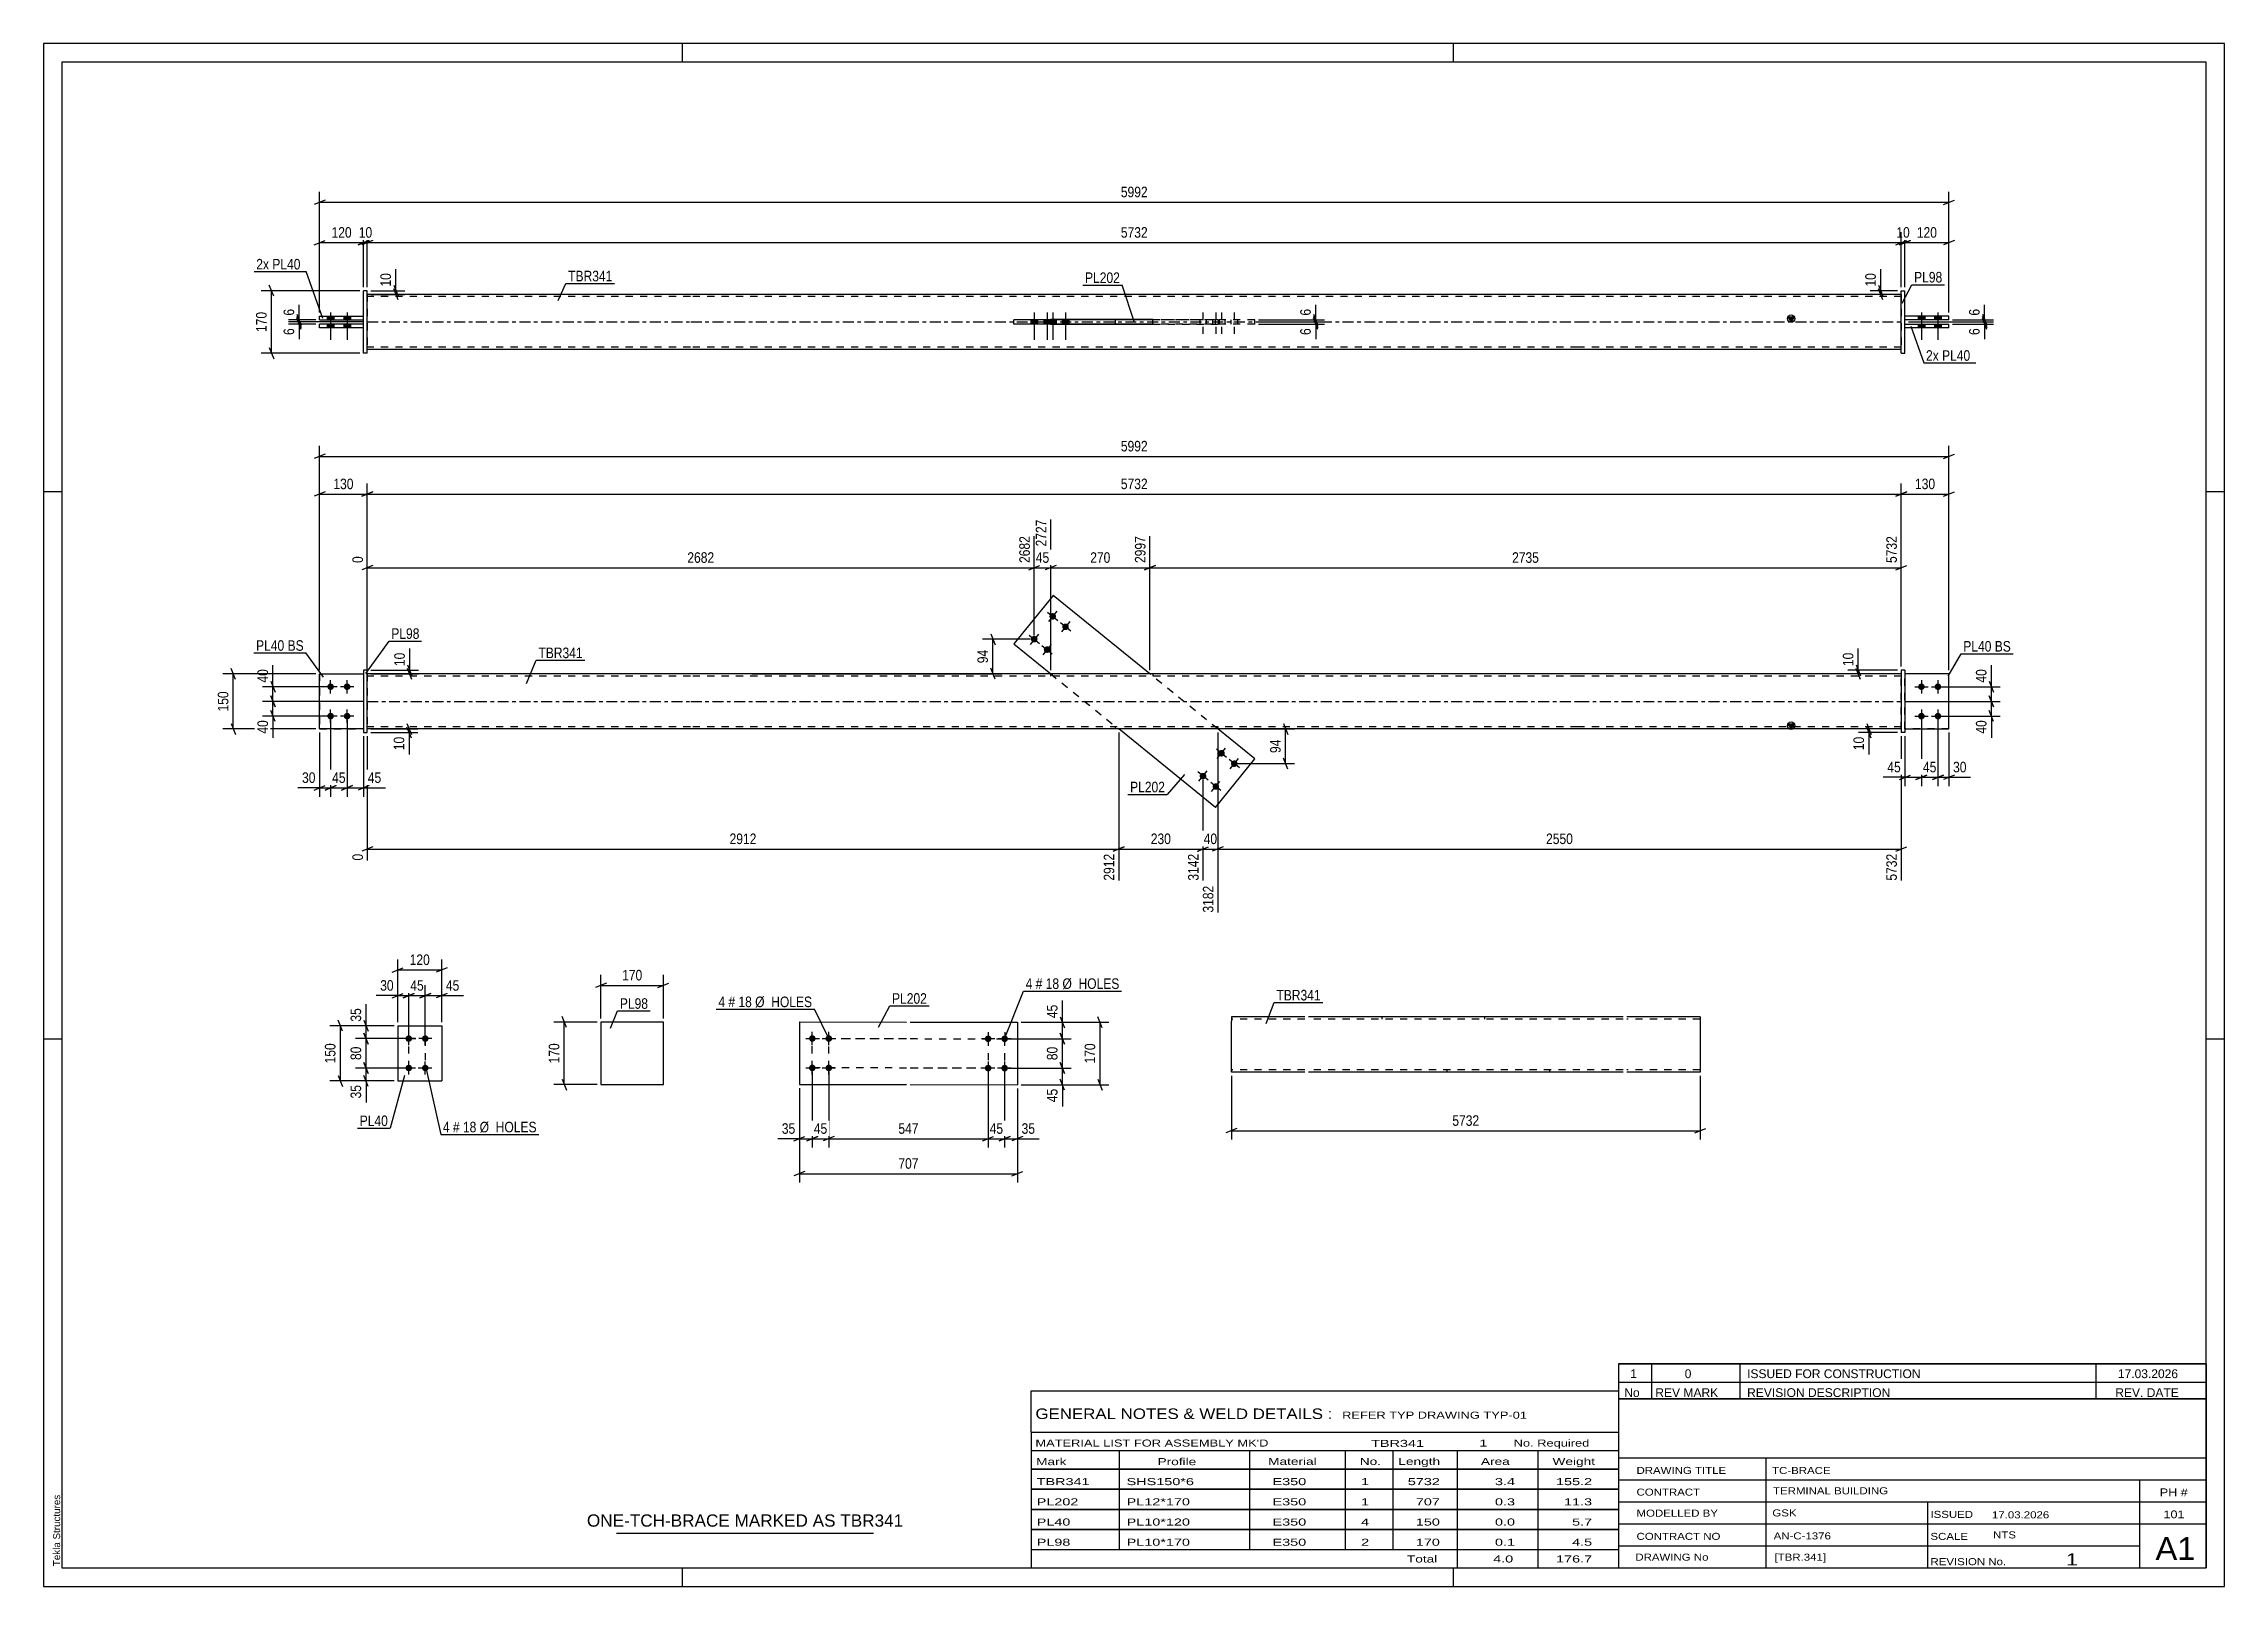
# Paper-space layout 'Layout1' of a CAD drawing. Header units: millimetres. Extents: x 0 to 594, y 0 to 420.
# The model-space entities are those that its viewports show. They can reach past a viewport. Long polylines and large blocks are cut down to what shows.
import ezdxf

# ---------------------------------------------------------------- set-up
doc = ezdxf.new("R2010")
doc.units = ezdxf.units.MM
doc.linetypes.add('DXK_LINE_DOT2', pattern=[3.9198, 1.9599, -1.9599])
doc.linetypes.add('DXK_LINE_DOT3', pattern=[5.9187, 2.979, -0.9799, 0.9799, -0.9799])
doc.layers.add('Viewport layer', color=7, linetype='Continuous', plot=False)
doc.styles.add('Arial', font='ARIAL.TTF', dxfattribs={"height": 0.2})
doc.styles.add('Arial Narrow', font='ARIALN.TTF', dxfattribs={"height": 0.2})

# ---------------------------------------------------------------- blocks, each defined once
blk = doc.blocks.new('Unknown-580874268-1129')
at = {"color": 5, "linetype": 'Continuous'}
for p, q in [((594, 420), (0, 420)), ((0, 420), (0, 0)), ((174, 415), (174, 420)), ((384, 415), (384, 420)), ((594, 0), (594, 420)), ((589, 415), (5, 415)), ((5, 415), (5, 5)), ((589, 5), (589, 415)), ((5, 298), (0, 298)), ((594, 298), (589, 298)), ((5, 149), (0, 149)), ((594, 149), (589, 149)), ((0, 0), (594, 0)), ((5, 5), (589, 5)), ((174, 0), (174, 5)), ((384, 0), (384, 5))]:
    blk.add_line(p, q, dxfattribs=at)
at = {"color": 174, "linetype": 'Continuous', "style": 'Arial'}
blk.add_text('Tekla Structures', height=1.9102, rotation=90, dxfattribs=at).set_placement((4.5, 5.5))
blk = doc.blocks.new('Bolt-580874268-1256 - 1220')
at = {"linetype": 'Continuous'}
for points in [[(209.38, 150.05, -1), (209.37, 148.25, -1)], [(213.88, 150.04, -1), (213.87, 148.24, -1)], [(209.37, 142.05, -1), (209.37, 140.25, -1)], [(213.87, 142.04, -1), (213.87, 140.24, -1)]]:
    blk.add_hatch(color=1, dxfattribs=at).paths.add_polyline_path(points)
at = {"color": 1, "linetype": 'Continuous'}
for p, q in [((207.57, 149.15), (211.17, 149.15)), ((209.37, 147.35), (209.38, 150.95)), ((212.07, 149.15), (215.67, 149.14)), ((213.87, 147.34), (213.88, 150.94)), ((209.36, 139.35), (209.37, 142.95)), ((213.86, 139.34), (213.87, 142.94)), ((207.57, 141.15), (211.17, 141.15)), ((212.07, 141.15), (215.67, 141.14))]:
    blk.add_line(p, q, dxfattribs=at)
blk = doc.blocks.new('Bolt-580874268-1261 - 1220')
at = {"linetype": 'Continuous'}
for points in [[(257.27, 148.19, -1), (257.28, 149.99, -1)], [(261.77, 148.18, -1), (261.78, 149.98, -1)], [(257.27, 140.19, -1), (257.27, 141.99, -1)], [(261.77, 140.18, -1), (261.77, 141.98, -1)]]:
    blk.add_hatch(color=1, dxfattribs=at).paths.add_polyline_path(points)
at = {"color": 1, "linetype": 'Continuous'}
for p, q in [((259.07, 149.08), (255.47, 149.09)), ((257.28, 150.89), (257.27, 147.29)), ((263.57, 149.08), (259.97, 149.08)), ((261.78, 150.88), (261.77, 147.28)), ((257.27, 142.89), (257.26, 139.29)), ((261.77, 142.88), (261.76, 139.28)), ((259.07, 141.08), (255.47, 141.09)), ((263.57, 141.08), (259.97, 141.08))]:
    blk.add_line(p, q, dxfattribs=at)
blk = doc.blocks.new('Part-580874268-1276 - 1220')
at = {"color": 2, "linetype": 'Continuous'}
for p, q in [((205.88, 153.65), (205.86, 136.65)), ((205.88, 153.65), (235.07, 153.62)), ((236.07, 153.61), (265.28, 153.58)), ((265.28, 153.58), (265.26, 136.58)), ((205.86, 136.65), (235.07, 136.62)), ((236.07, 136.61), (265.26, 136.58))]:
    blk.add_line(p, q, dxfattribs=at)
blk = doc.blocks.new('Part-580874268-1555 - 1539')
at = {"color": 2, "linetype": 'Continuous'}
for p, q in [((96.46, 152.62), (96.46, 137.62)), ((96.46, 152.62), (108.46, 152.62)), ((108.46, 152.62), (108.46, 137.62)), ((96.46, 137.62), (108.46, 137.62))]:
    blk.add_line(p, q, dxfattribs=at)
blk = doc.blocks.new('Bolt-580874268-1560 - 1539')
at = {"linetype": 'Continuous'}
for points in [[(99.46, 148.22, -1), (99.46, 150.02, -1)], [(103.96, 148.22, -1), (103.96, 150.02, -1)], [(99.46, 140.22, -1), (99.46, 142.02, -1)], [(103.96, 140.22, -1), (103.96, 142.02, -1)]]:
    blk.add_hatch(color=1, dxfattribs=at).paths.add_polyline_path(points)
at = {"color": 1, "linetype": 'Continuous'}
for p, q in [((101.26, 149.12), (97.66, 149.12)), ((99.46, 147.32), (99.46, 150.92)), ((105.76, 149.12), (102.16, 149.12)), ((103.96, 147.32), (103.96, 150.92)), ((99.46, 139.32), (99.46, 142.92)), ((103.96, 139.32), (103.96, 142.92)), ((101.26, 141.12), (97.66, 141.12)), ((105.76, 141.12), (102.16, 141.12))]:
    blk.add_line(p, q, dxfattribs=at)
blk = doc.blocks.new('Part-580874268-1922 - 1901')
at = {"color": 7, "linetype": 'DXK_LINE_DOT2'}
for p, q in [((518.98, 248.42), (506.98, 248.42)), ((506.98, 233.42), (506.98, 248.42)), ((518.98, 233.42), (518.98, 248.42)), ((518.98, 233.42), (506.98, 233.42))]:
    blk.add_line(p, q, dxfattribs=at)
blk = doc.blocks.new('Part-580874268-1923 - 1901')
at = {"color": 2, "linetype": 'Continuous'}
for p, q in [((506.98, 249.42), (505.98, 249.42)), ((505.98, 249.42), (505.98, 232.42)), ((506.98, 249.42), (506.98, 232.42)), ((506.98, 232.42), (505.98, 232.42))]:
    blk.add_line(p, q, dxfattribs=at)
blk = doc.blocks.new('Part-580874268-1928 - 1901')
at = {"color": 2, "linetype": 'Continuous'}
for p, q in [((75.17, 233.42), (75.17, 248.42)), ((75.17, 248.42), (87.17, 248.42)), ((87.17, 233.42), (75.17, 233.42))]:
    blk.add_line(p, q, dxfattribs=at)
at = {"color": 7, "linetype": 'DXK_LINE_DOT2'}
blk.add_line((87.17, 248.42), (87.17, 233.42), dxfattribs=at)
blk = doc.blocks.new('Part-580874268-1912 - 1901')
at = {"linetype": 'Continuous'}
blk.add_hatch(color=2, dxfattribs=at).paths.add_polyline_path([(475.98, 233.42), (475.18, 234.82), (476.78, 234.82)])
at = {"color": 2, "linetype": 'Continuous'}
for p, q in [((176.17, 248.42), (88.17, 248.42)), ((417.88, 248.42), (176.27, 248.42)), ((505.98, 248.42), (417.98, 248.42)), ((176.17, 233.42), (88.17, 233.42)), ((417.88, 233.42), (176.27, 233.42)), ((505.98, 233.42), (417.98, 233.42)), ((475.98, 233.42), (475.18, 234.82)), ((475.18, 234.82), (476.78, 234.82)), ((476.78, 234.82), (475.98, 233.42))]:
    blk.add_line(p, q, dxfattribs=at)
at = {"color": 7, "linetype": 'DXK_LINE_DOT2'}
for p, q in [((88.17, 248.42), (88.17, 233.42)), ((176.17, 247.82), (88.17, 247.82)), ((417.88, 247.82), (176.27, 247.82)), ((274.22, 248.42), (274.22, 247.82)), ((302.16, 248.42), (302.16, 247.82)), ((505.98, 247.82), (417.98, 247.82)), ((505.98, 233.42), (505.98, 248.42)), ((176.17, 234.02), (88.17, 234.02)), ((417.88, 234.02), (176.27, 234.02)), ((291.99, 233.42), (291.99, 234.02)), ((319.92, 233.42), (319.92, 234.02)), ((505.98, 234.02), (417.98, 234.02))]:
    blk.add_line(p, q, dxfattribs=at)
at = {"color": 7, "linetype": 'DXK_LINE_DOT3'}
for p, q in [((88.17, 240.92), (176.17, 240.92)), ((176.27, 240.92), (417.88, 240.92)), ((417.98, 240.92), (505.98, 240.92))]:
    blk.add_line(p, q, dxfattribs=at)
at = {"color": 2, "linetype": 'Continuous'}
blk.add_circle((475.98, 234.32), 1, dxfattribs=at)
blk = doc.blocks.new('Part-580874268-1933 - 1901')
at = {"color": 7, "linetype": 'DXK_LINE_DOT2'}
for p, q in [((75.17, 248.42), (75.17, 233.42)), ((75.17, 248.42), (87.17, 248.42)), ((87.17, 248.42), (87.17, 233.42)), ((75.17, 233.42), (87.17, 233.42))]:
    blk.add_line(p, q, dxfattribs=at)
blk = doc.blocks.new('Part-580874268-1917 - 1901')
at = {"color": 2, "linetype": 'Continuous'}
for p, q in [((518.98, 248.42), (506.98, 248.42)), ((518.98, 233.42), (518.98, 248.42)), ((506.98, 233.42), (518.98, 233.42))]:
    blk.add_line(p, q, dxfattribs=at)
at = {"color": 7, "linetype": 'DXK_LINE_DOT2'}
blk.add_line((506.98, 248.42), (506.98, 233.42), dxfattribs=at)
blk = doc.blocks.new('Part-580874268-1938 - 1901')
at = {"color": 2, "linetype": 'Continuous'}
for p, q in [((88.17, 249.42), (87.17, 249.42)), ((87.17, 249.42), (87.17, 232.42)), ((88.17, 232.42), (88.17, 249.42)), ((87.17, 232.42), (88.17, 232.42))]:
    blk.add_line(p, q, dxfattribs=at)
blk = doc.blocks.new('Part-580874268-1943 - 1901')
at = {"color": 2, "linetype": 'Continuous'}
for p, q in [((274.98, 269.77), (264.27, 256.57)), ((301.32, 248.42), (274.98, 269.77)), ((264.27, 256.57), (274.32, 248.42)), ((319.17, 212.06), (292.83, 233.42)), ((329.88, 225.27), (319.82, 233.42)), ((319.17, 212.06), (329.88, 225.27))]:
    blk.add_line(p, q, dxfattribs=at)
at = {"color": 7, "linetype": 'DXK_LINE_DOT2'}
for p, q in [((274.76, 248.07), (274.32, 248.42)), ((274.32, 248.42), (292.83, 233.42)), ((319.82, 233.42), (301.32, 248.42))]:
    blk.add_line(p, q, dxfattribs=at)
blk = doc.blocks.new('Bolt-580874268-1944 - 1901')
at = {"linetype": 'Continuous'}
for points in [[(511.48, 245.82, -1), (511.48, 244.02, -1)], [(515.98, 245.82, -1), (515.98, 244.02, -1)], [(511.48, 237.82, -1), (511.48, 236.02, -1)], [(515.98, 237.82, -1), (515.98, 236.02, -1)]]:
    blk.add_hatch(color=1, dxfattribs=at).paths.add_polyline_path(points)
at = {"color": 1, "linetype": 'Continuous'}
for p, q in [((509.68, 244.92), (513.28, 244.92)), ((511.48, 246.72), (511.48, 243.12)), ((514.18, 244.92), (517.78, 244.92)), ((515.98, 246.72), (515.98, 243.12)), ((511.48, 238.72), (511.48, 235.12)), ((515.98, 238.72), (515.98, 235.12)), ((509.68, 236.92), (513.28, 236.92)), ((514.18, 236.92), (517.78, 236.92))]:
    blk.add_line(p, q, dxfattribs=at)
blk = doc.blocks.new('Bolt-580874268-1945 - 1901')
at = {"linetype": 'Continuous'}
for points in [[(78.17, 244.02, -1), (78.17, 245.82, -1)], [(82.67, 244.02, -1), (82.67, 245.82, -1)], [(78.17, 236.02, -1), (78.17, 237.82, -1)], [(82.67, 236.02, -1), (82.67, 237.82, -1)]]:
    blk.add_hatch(color=1, dxfattribs=at).paths.add_polyline_path(points)
at = {"color": 1, "linetype": 'Continuous'}
for p, q in [((79.97, 244.92), (76.37, 244.92)), ((78.17, 243.12), (78.17, 246.72)), ((84.47, 244.92), (80.87, 244.92)), ((82.67, 243.12), (82.67, 246.72)), ((78.17, 235.12), (78.17, 238.72)), ((82.67, 235.12), (82.67, 238.72)), ((79.97, 236.92), (76.37, 236.92)), ((84.47, 236.92), (80.87, 236.92))]:
    blk.add_line(p, q, dxfattribs=at)
blk = doc.blocks.new('Bolt-580874268-1946 - 1901')
at = {"linetype": 'Continuous'}
for points in [[(275.43, 264.77, -1), (274.29, 263.37, -1)], [(278.92, 261.94, -1), (277.79, 260.54, -1)], [(270.39, 258.56, -1), (269.26, 257.16, -1)], [(273.89, 255.72, -1), (272.75, 254.33, -1)]]:
    blk.add_hatch(color=1, dxfattribs=at).paths.add_polyline_path(points)
at = {"color": 1, "linetype": 'Continuous'}
for p, q in [((273.46, 265.21), (276.26, 262.94)), ((276, 265.47), (273.73, 262.68)), ((276.96, 262.37), (279.76, 260.11)), ((279.49, 262.64), (277.22, 259.84)), ((268.43, 258.99), (271.22, 256.73)), ((270.96, 259.26), (268.69, 256.46)), ((271.92, 256.16), (274.72, 253.89)), ((274.45, 256.42), (272.19, 253.63))]:
    blk.add_line(p, q, dxfattribs=at)
blk = doc.blocks.new('Bolt-580874268-1947 - 1901')
at = {"linetype": 'Continuous'}
for points in [[(320.26, 226.11, -1), (321.39, 227.51, -1)], [(315.22, 219.9, -1), (316.36, 221.29, -1)], [(323.76, 223.28, -1), (324.89, 224.67, -1)], [(318.72, 217.06, -1), (319.85, 218.46, -1)]]:
    blk.add_hatch(color=1, dxfattribs=at).paths.add_polyline_path(points)
at = {"color": 1, "linetype": 'Continuous'}
for p, q in [((322.23, 225.68), (319.43, 227.94)), ((319.69, 225.41), (321.96, 228.21)), ((317.19, 219.46), (314.39, 221.73)), ((314.66, 219.2), (316.92, 221.99)), ((325.72, 222.84), (322.92, 225.11)), ((323.19, 222.58), (325.46, 225.37)), ((320.68, 216.63), (317.89, 218.89)), ((318.15, 216.36), (320.42, 219.16))]:
    blk.add_line(p, q, dxfattribs=at)
blk = doc.blocks.new('Part-580874268-2347 - 2328')
at = {"color": 2, "linetype": 'Continuous'}
for p, q in [((75.17, 342.63), (75.17, 343.63)), ((87.17, 343.63), (75.17, 343.63)), ((87.17, 342.63), (75.17, 342.63))]:
    blk.add_line(p, q, dxfattribs=at)
at = {"color": 7, "linetype": 'DXK_LINE_DOT2'}
blk.add_line((87.17, 342.63), (87.17, 343.63), dxfattribs=at)
blk = doc.blocks.new('Bolt-580874268-2331 - 2328')
at = {"linetype": 'Continuous'}
for points in [[(77.27, 344.83), (79.07, 344.83), (79.07, 345.83), (77.27, 345.83)], [(77.27, 344.83), (79.07, 344.83), (79.07, 345.83), (77.27, 345.83)], [(81.77, 344.83), (83.57, 344.83), (83.57, 345.83), (81.77, 345.83)], [(81.77, 344.83), (83.57, 344.83), (83.57, 345.83), (81.77, 345.83)], [(77.27, 342.63), (79.07, 342.63), (79.07, 343.63), (77.27, 343.63)], [(77.27, 342.63), (79.07, 342.63), (79.07, 343.63), (77.27, 343.63)], [(81.77, 342.63), (83.57, 342.63), (83.57, 343.63), (81.77, 343.63)], [(81.77, 342.63), (83.57, 342.63), (83.57, 343.63), (81.77, 343.63)]]:
    blk.add_hatch(color=1, dxfattribs=at).paths.add_polyline_path(points)
at = {"color": 1, "linetype": 'Continuous'}
for p, q in [((77.27, 345.83), (77.27, 344.83)), ((77.27, 345.83), (77.27, 344.83)), ((78.17, 346.83), (78.17, 339.33)), ((78.17, 346.83), (78.17, 339.33)), ((79.07, 345.83), (79.07, 344.83)), ((79.07, 345.83), (79.07, 344.83)), ((81.77, 345.83), (81.77, 344.83)), ((81.77, 345.83), (81.77, 344.83)), ((82.67, 346.83), (82.67, 339.33)), ((82.67, 346.83), (82.67, 339.33)), ((83.57, 345.83), (83.57, 344.83)), ((83.57, 345.83), (83.57, 344.83)), ((77.27, 343.63), (77.27, 342.63)), ((77.27, 343.63), (77.27, 342.63)), ((79.07, 343.63), (79.07, 342.63)), ((79.07, 343.63), (79.07, 342.63)), ((81.77, 343.63), (81.77, 342.63)), ((81.77, 343.63), (81.77, 342.63)), ((83.57, 343.63), (83.57, 342.63)), ((83.57, 343.63), (83.57, 342.63))]:
    blk.add_line(p, q, dxfattribs=at)
blk = doc.blocks.new('Bolt-580874268-2330 - 2328')
at = {"linetype": 'Continuous'}
for points in [[(512.38, 345.83), (510.58, 345.83), (510.58, 344.83), (512.38, 344.83)], [(512.38, 345.83), (510.58, 345.83), (510.58, 344.83), (512.38, 344.83)], [(516.88, 345.83), (515.08, 345.83), (515.08, 344.83), (516.88, 344.83)], [(516.88, 345.83), (515.08, 345.83), (515.08, 344.83), (516.88, 344.83)], [(512.38, 343.63), (510.58, 343.63), (510.58, 342.63), (512.38, 342.63)], [(512.38, 343.63), (510.58, 343.63), (510.58, 342.63), (512.38, 342.63)], [(516.88, 343.63), (515.08, 343.63), (515.08, 342.63), (516.88, 342.63)], [(516.88, 343.63), (515.08, 343.63), (515.08, 342.63), (516.88, 342.63)]]:
    blk.add_hatch(color=1, dxfattribs=at).paths.add_polyline_path(points)
at = {"color": 1, "linetype": 'Continuous'}
for p, q in [((510.58, 345.83), (510.58, 344.83)), ((510.58, 345.83), (510.58, 344.83)), ((511.48, 346.83), (511.48, 339.33)), ((511.48, 346.83), (511.48, 339.33)), ((512.38, 345.83), (512.38, 344.83)), ((512.38, 345.83), (512.38, 344.83)), ((515.08, 345.83), (515.08, 344.83)), ((515.08, 345.83), (515.08, 344.83)), ((515.98, 346.83), (515.98, 339.33)), ((515.98, 346.83), (515.98, 339.33)), ((516.88, 345.83), (516.88, 344.83)), ((516.88, 345.83), (516.88, 344.83)), ((510.58, 343.63), (510.58, 342.63)), ((510.58, 343.63), (510.58, 342.63)), ((512.38, 343.63), (512.38, 342.63)), ((512.38, 343.63), (512.38, 342.63)), ((515.08, 343.63), (515.08, 342.63)), ((515.08, 343.63), (515.08, 342.63)), ((516.88, 343.63), (516.88, 342.63)), ((516.88, 343.63), (516.88, 342.63))]:
    blk.add_line(p, q, dxfattribs=at)
blk = doc.blocks.new('Part-580874268-2336 - 2328')
at = {"color": 2, "linetype": 'Continuous'}
for p, q in [((264.27, 343.63), (264.27, 344.83)), ((302.16, 344.83), (264.27, 344.83)), ((274.98, 343.63), (274.98, 344.83)), ((302.16, 343.63), (264.27, 343.63))]:
    blk.add_line(p, q, dxfattribs=at)
at = {"color": 7, "linetype": 'DXK_LINE_DOT2'}
for p, q in [((329.88, 344.83), (302.16, 344.83)), ((319.17, 343.63), (319.17, 344.83)), ((329.88, 343.63), (329.88, 344.83)), ((329.88, 343.63), (302.16, 343.63))]:
    blk.add_line(p, q, dxfattribs=at)
blk = doc.blocks.new('Part-580874268-2337 - 2328')
at = {"color": 2, "linetype": 'Continuous'}
for p, q in [((88.17, 352.73), (87.17, 352.73)), ((87.17, 335.73), (87.17, 352.73)), ((88.17, 335.73), (88.17, 352.73)), ((88.17, 335.73), (87.17, 335.73))]:
    blk.add_line(p, q, dxfattribs=at)
blk = doc.blocks.new('Part-580874268-2342 - 2328')
at = {"color": 2, "linetype": 'Continuous'}
for p, q in [((75.17, 344.83), (75.17, 345.83)), ((75.17, 345.83), (87.17, 345.83)), ((75.17, 344.83), (87.17, 344.83))]:
    blk.add_line(p, q, dxfattribs=at)
at = {"color": 7, "linetype": 'DXK_LINE_DOT2'}
blk.add_line((87.17, 344.83), (87.17, 345.83), dxfattribs=at)
blk = doc.blocks.new('Part-580874268-2352 - 2328')
at = {"color": 2, "linetype": 'Continuous'}
for p, q in [((505.98, 335.73), (505.98, 352.73)), ((505.98, 352.73), (506.98, 352.73)), ((506.98, 335.73), (506.98, 352.73)), ((505.98, 335.73), (506.98, 335.73))]:
    blk.add_line(p, q, dxfattribs=at)
blk = doc.blocks.new('Part-580874268-2357 - 2328')
at = {"color": 2, "linetype": 'Continuous'}
for p, q in [((518.98, 345.83), (506.98, 345.83)), ((518.98, 344.83), (506.98, 344.83)), ((518.98, 344.83), (518.98, 345.83))]:
    blk.add_line(p, q, dxfattribs=at)
at = {"color": 7, "linetype": 'DXK_LINE_DOT2'}
blk.add_line((506.98, 344.83), (506.98, 345.83), dxfattribs=at)
blk = doc.blocks.new('Part-580874268-2362 - 2328')
at = {"color": 2, "linetype": 'Continuous'}
for p, q in [((506.98, 343.63), (518.98, 343.63)), ((518.98, 342.63), (506.98, 342.63)), ((518.98, 342.63), (518.98, 343.63))]:
    blk.add_line(p, q, dxfattribs=at)
at = {"color": 7, "linetype": 'DXK_LINE_DOT2'}
blk.add_line((506.98, 342.63), (506.98, 343.63), dxfattribs=at)
blk = doc.blocks.new('Part-580874268-2367 - 2328')
at = {"linetype": 'Continuous'}
blk.add_hatch(color=2, dxfattribs=at).paths.add_polyline_path([(475.98, 344.23), (475.18, 345.63), (476.78, 345.63)])
at = {"color": 2, "linetype": 'Continuous'}
for p, q in [((176.17, 351.73), (88.17, 351.73)), ((417.88, 351.73), (176.27, 351.73)), ((505.98, 351.73), (417.98, 351.73)), ((302.16, 344.93), (274.22, 344.93)), ((274.22, 344.83), (274.22, 344.93)), ((291.99, 344.83), (291.99, 344.93)), ((302.16, 343.53), (302.16, 344.93)), ((475.98, 344.23), (475.18, 345.63)), ((475.18, 345.63), (476.78, 345.63)), ((476.78, 345.63), (475.98, 344.23)), ((274.22, 343.63), (274.22, 343.53)), ((302.16, 343.53), (274.22, 343.53)), ((291.99, 343.63), (291.99, 343.53)), ((176.17, 336.73), (88.17, 336.73)), ((417.88, 336.73), (176.27, 336.73)), ((505.98, 336.73), (417.98, 336.73))]:
    blk.add_line(p, q, dxfattribs=at)
at = {"color": 7, "linetype": 'DXK_LINE_DOT2'}
for p, q in [((88.17, 351.73), (88.17, 336.73)), ((176.17, 351.13), (88.17, 351.13)), ((417.88, 351.13), (176.27, 351.13)), ((505.98, 351.13), (417.98, 351.13)), ((505.98, 351.73), (505.98, 336.73)), ((274.22, 343.53), (274.22, 344.83)), ((291.99, 343.53), (291.99, 344.83)), ((302.16, 344.93), (319.92, 344.93)), ((319.92, 344.93), (319.92, 343.53)), ((319.92, 343.53), (302.16, 343.53)), ((176.17, 337.33), (88.17, 337.33)), ((417.88, 337.33), (176.27, 337.33)), ((505.98, 337.33), (417.98, 337.33))]:
    blk.add_line(p, q, dxfattribs=at)
at = {"color": 7, "linetype": 'DXK_LINE_DOT3'}
for p, q in [((88.17, 344.23), (176.17, 344.23)), ((176.27, 344.23), (417.88, 344.23)), ((417.98, 344.23), (505.98, 344.23))]:
    blk.add_line(p, q, dxfattribs=at)
at = {"color": 2, "linetype": 'Continuous'}
blk.add_circle((475.98, 345.13), 1, dxfattribs=at)
blk = doc.blocks.new('Bolt-580874268-2373 - 2328')
at = {"linetype": 'Continuous'}
for points in [[(270.72, 344.83), (268.92, 344.83), (268.92, 343.63), (270.72, 343.63)], [(274.22, 344.83), (272.42, 344.83), (272.42, 343.63), (274.22, 343.63)], [(275.76, 344.83), (273.96, 344.83), (273.96, 343.63), (275.76, 343.63)], [(279.26, 344.83), (277.46, 344.83), (277.46, 343.63), (279.26, 343.63)]]:
    blk.add_hatch(color=1, dxfattribs=at).paths.add_polyline_path(points)
at = {"color": 1, "linetype": 'Continuous'}
for p, q in [((268.92, 344.83), (268.92, 343.63)), ((269.82, 346.83), (269.82, 339.33)), ((270.72, 344.83), (270.72, 343.63)), ((272.42, 344.83), (272.42, 343.63)), ((273.32, 346.83), (273.32, 339.33)), ((273.96, 344.83), (273.96, 343.63)), ((274.22, 344.83), (274.22, 343.63)), ((274.86, 346.83), (274.86, 339.33)), ((275.76, 344.83), (275.76, 343.63)), ((277.46, 344.83), (277.46, 343.63)), ((278.36, 346.83), (278.36, 339.33)), ((279.26, 344.83), (279.26, 343.63))]:
    blk.add_line(p, q, dxfattribs=at)
blk = doc.blocks.new('Bolt-580874268-2374 - 2328')
at = {"color": 1, "linetype": 'DXK_LINE_DOT2'}
for p, q in [((314.89, 344.83), (314.89, 343.63)), ((315.79, 346.83), (315.79, 339.33)), ((316.69, 344.83), (316.69, 343.63)), ((318.38, 344.83), (318.38, 343.63)), ((319.28, 346.83), (319.28, 339.33)), ((319.93, 344.83), (319.93, 343.63)), ((320.18, 344.83), (320.18, 343.63)), ((320.83, 346.83), (320.83, 339.33)), ((321.73, 344.83), (321.73, 343.63)), ((323.42, 344.83), (323.42, 343.63)), ((324.32, 346.83), (324.32, 339.33)), ((325.22, 344.83), (325.22, 343.63))]:
    blk.add_line(p, q, dxfattribs=at)
blk = doc.blocks.new('Part-580874268-1515 - 1499')
at = {"color": 2, "linetype": 'Continuous'}
for p, q in [((168.82, 153.62), (151.82, 153.62)), ((151.82, 153.62), (151.82, 136.62)), ((168.82, 136.62), (168.82, 153.62)), ((151.82, 136.62), (168.82, 136.62))]:
    blk.add_line(p, q, dxfattribs=at)
blk = doc.blocks.new('Part-580874268-1478 - 1462')
at = {"color": 2, "linetype": 'Continuous'}
for p, q in [((343.52, 155.03), (323.52, 155.03)), ((323.52, 155.03), (323.52, 153.83)), ((430.22, 155.03), (344.52, 155.03)), ((451.22, 155.03), (431.22, 155.03)), ((451.22, 155.03), (451.22, 154.94)), ((451.22, 154.94), (451.22, 153.83)), ((323.52, 140.77), (323.52, 153.83)), ((451.22, 153.83), (451.22, 140.03)), ((323.52, 140.12), (323.52, 140.77)), ((323.52, 140.03), (323.52, 140.12)), ((343.52, 140.03), (323.52, 140.03)), ((430.22, 140.03), (344.52, 140.03)), ((451.22, 140.03), (431.22, 140.03))]:
    blk.add_line(p, q, dxfattribs=at)
at = {"color": 7, "linetype": 'DXK_LINE_DOT2'}
for p, q in [((364.52, 155.03), (364.52, 154.43)), ((392.46, 155.03), (392.46, 154.43)), ((451.22, 154.68), (451.22, 153.83)), ((343.52, 154.43), (323.52, 154.43)), ((430.22, 154.43), (344.52, 154.43)), ((451.22, 154.43), (431.22, 154.43)), ((323.52, 140.77), (323.52, 140.38)), ((323.52, 140.63), (323.52, 140.68)), ((343.52, 140.63), (323.52, 140.63)), ((323.52, 140.03), (323.52, 140.03)), ((430.22, 140.63), (344.52, 140.63)), ((382.28, 140.03), (382.28, 140.63)), ((410.22, 140.03), (410.22, 140.63)), ((451.22, 140.63), (431.22, 140.63)), ((451.22, 140.68), (451.22, 140.77)), ((451.22, 140.63), (451.22, 140.68)), ((451.22, 140.63), (451.22, 140.68))]:
    blk.add_line(p, q, dxfattribs=at)
blk = doc.blocks.new('Rectangle-580874268-1446 - 1220')
at = {"color": 1, "linetype": 'DXK_LINE_DOT2'}
for p, q in [((209.37, 149.15), (235.07, 149.12)), ((209.37, 141.15), (209.37, 149.15)), ((236.07, 149.11), (261.77, 149.08)), ((261.77, 149.08), (261.77, 141.08)), ((235.07, 141.12), (209.37, 141.15)), ((261.77, 141.08), (236.07, 141.11))]:
    blk.add_line(p, q, dxfattribs=at)
blk = doc.blocks.new('Rectangle-580874268-1669 - 1539')
at = {"color": 1, "linetype": 'DXK_LINE_DOT2'}
blk.add_lwpolyline([(99.46, 149.12), (103.96, 149.12), (103.96, 141.12), (99.46, 141.12), (99.46, 149.12)], close=True, dxfattribs=at)
blk = doc.blocks.new('Rectangle-580874268-1435 - 1220')
at = {"color": 1, "linetype": 'DXK_LINE_DOT2'}
for p, q in [((213.87, 149.14), (235.07, 149.12)), ((213.87, 141.14), (213.87, 149.14)), ((236.07, 149.11), (257.27, 149.09)), ((257.27, 149.09), (257.27, 141.09)), ((235.07, 141.12), (213.87, 141.14)), ((257.27, 141.09), (236.07, 141.11))]:
    blk.add_line(p, q, dxfattribs=at)
blk = doc.blocks.new('StraightDimension-580874268-1280 - 1220')
at = {"color": 7, "linetype": 'Continuous'}
for p, q in [((276.9, 142.58), (278.1, 139.58)), ((262.77, 141.08), (279.9, 141.08)), ((278.1, 135.08), (276.9, 138.08)), ((277.5, 136.58), (277.5, 141.08)), ((266.26, 136.58), (279.9, 136.58))]:
    blk.add_line(p, q, dxfattribs=at)
at = {"color": 0}
blk.add_wipeout([(276.75, 136.05), (272.55, 136.05), (272.55, 131.2), (276.75, 131.2)], dxfattribs=at)
at = {"color": 7, "linetype": 'Continuous'}
blk.add_line((277.5, 136.58), (277.5, 130.67), dxfattribs=at)
blk.add_line((277.5, 136.58), (277.5, 130.67), dxfattribs=at)
at = {"color": 3, "style": 'Arial Narrow'}
blk.add_text('45', height=2.863, rotation=90.00021, dxfattribs=at).set_placement((276.15, 131.8))
blk = doc.blocks.new('StraightDimension-580874268-1420 - 1220')
at = {"color": 7, "linetype": 'Continuous'}
for p, q in [((209.37, 140.15), (209.37, 119.46)), ((205.86, 135.65), (205.86, 119.46)), ((204.36, 121.26), (207.36, 122.46)), ((205.86, 121.86), (209.37, 121.86)), ((210.87, 122.46), (207.87, 121.26))]:
    blk.add_line(p, q, dxfattribs=at)
at = {"color": 0}
blk.add_wipeout([(205.34, 122.61), (205.34, 126.81), (200.48, 126.81), (200.48, 122.61)], dxfattribs=at)
at = {"color": 7, "linetype": 'Continuous'}
blk.add_line((205.86, 121.86), (199.96, 121.86), dxfattribs=at)
blk.add_line((205.86, 121.86), (199.96, 121.86), dxfattribs=at)
at = {"color": 3, "style": 'Arial Narrow'}
blk.add_text('35', height=2.863, dxfattribs=at).set_placement((201.08, 123.21))
blk = doc.blocks.new('StraightDimension-580874268-1292 - 1220')
at = {"color": 7, "linetype": 'Continuous'}
for p, q in [((262.77, 149.08), (279.9, 149.08)), ((276.9, 150.58), (278.1, 147.58)), ((277.5, 141.08), (277.5, 149.08)), ((278.1, 139.58), (276.9, 142.58)), ((262.77, 141.08), (279.9, 141.08))]:
    blk.add_line(p, q, dxfattribs=at)
at = {"color": 0}
blk.add_wipeout([(276.75, 147.51), (272.55, 147.51), (272.55, 142.65), (276.75, 142.65)], dxfattribs=at)
at = {"color": 3, "style": 'Arial Narrow'}
blk.add_text('80', height=2.863, rotation=90.00021, dxfattribs=at).set_placement((276.15, 143.25))
blk = doc.blocks.new('StraightDimension-580874268-1301 - 1220')
at = {"color": 7, "linetype": 'Continuous'}
for p, q in [((276.9, 155.08), (278.1, 152.08)), ((262.77, 149.08), (279.9, 149.08)), ((266.28, 153.58), (279.9, 153.58)), ((278.1, 147.58), (276.9, 150.58)), ((277.5, 149.08), (277.5, 153.58))]:
    blk.add_line(p, q, dxfattribs=at)
at = {"color": 0}
blk.add_wipeout([(276.75, 158.96), (272.55, 158.96), (272.55, 154.1), (276.75, 154.1)], dxfattribs=at)
at = {"color": 7, "linetype": 'Continuous'}
blk.add_line((277.5, 153.58), (277.5, 159.48), dxfattribs=at)
blk.add_line((277.5, 153.58), (277.5, 159.48), dxfattribs=at)
at = {"color": 3, "style": 'Arial Narrow'}
blk.add_text('45', height=2.863, rotation=90.00021, dxfattribs=at).set_placement((276.15, 154.7))
blk = doc.blocks.new('StraightDimension-580874268-1384 - 1220')
at = {"color": 7, "linetype": 'Continuous'}
for p, q in [((205.86, 135.65), (205.86, 109.95)), ((265.26, 135.58), (265.26, 109.95)), ((207.36, 112.95), (204.36, 111.75)), ((263.76, 111.75), (266.76, 112.95)), ((205.86, 112.35), (265.26, 112.35))]:
    blk.add_line(p, q, dxfattribs=at)
at = {"color": 0}
blk.add_wipeout([(238.9, 113.1), (238.9, 117.3), (232.22, 117.3), (232.22, 113.1)], dxfattribs=at)
at = {"color": 3, "style": 'Arial Narrow'}
blk.add_text('707', height=2.863, dxfattribs=at).set_placement((232.82, 113.7))
blk = doc.blocks.new('StraightDimension-580874268-1389 - 1220')
at = {"color": 7, "linetype": 'Continuous'}
for p, q in [((261.77, 140.08), (261.77, 119.46)), ((265.26, 135.58), (265.26, 119.46)), ((260.27, 121.26), (263.27, 122.46)), ((261.77, 121.86), (265.26, 121.86)), ((266.76, 122.46), (263.76, 121.26))]:
    blk.add_line(p, q, dxfattribs=at)
at = {"color": 0}
blk.add_wipeout([(270.64, 122.61), (270.64, 126.81), (265.79, 126.81), (265.79, 122.61)], dxfattribs=at)
at = {"color": 7, "linetype": 'Continuous'}
blk.add_line((265.26, 121.86), (271.17, 121.86), dxfattribs=at)
blk.add_line((265.26, 121.86), (271.17, 121.86), dxfattribs=at)
at = {"color": 3, "style": 'Arial Narrow'}
blk.add_text('35', height=2.863, dxfattribs=at).set_placement((266.39, 123.21))
blk = doc.blocks.new('StraightDimension-580874268-1395 - 1220')
at = {"color": 7, "linetype": 'Continuous'}
for p, q in [((257.27, 140.09), (257.27, 119.46)), ((261.77, 140.08), (261.77, 119.46)), ((255.77, 121.26), (258.77, 122.46)), ((257.27, 121.86), (261.77, 121.86)), ((263.27, 122.46), (260.27, 121.26))]:
    blk.add_line(p, q, dxfattribs=at)
at = {"color": 0}
blk.add_wipeout([(261.94, 122.61), (261.94, 126.81), (257.09, 126.81), (257.09, 122.61)], dxfattribs=at)
at = {"color": 3, "style": 'Arial Narrow'}
blk.add_text('45', height=2.863, dxfattribs=at).set_placement((257.69, 123.21))
blk = doc.blocks.new('StraightDimension-580874268-1404 - 1220')
at = {"color": 7, "linetype": 'Continuous'}
for p, q in [((213.87, 140.14), (213.87, 119.46)), ((257.27, 140.09), (257.27, 119.46)), ((215.37, 122.46), (212.37, 121.26)), ((213.87, 121.86), (257.27, 121.86)), ((255.77, 121.26), (258.77, 122.46))]:
    blk.add_line(p, q, dxfattribs=at)
at = {"color": 0}
blk.add_wipeout([(238.91, 122.61), (238.91, 126.81), (232.22, 126.81), (232.22, 122.61)], dxfattribs=at)
at = {"color": 3, "style": 'Arial Narrow'}
blk.add_text('547', height=2.863, dxfattribs=at).set_placement((232.82, 123.21))
blk = doc.blocks.new('StraightDimension-580874268-1412 - 1220')
at = {"color": 7, "linetype": 'Continuous'}
for p, q in [((209.37, 140.15), (209.37, 119.46)), ((213.87, 140.14), (213.87, 119.46)), ((207.87, 121.26), (210.87, 122.46)), ((209.37, 121.86), (213.87, 121.86)), ((215.37, 122.46), (212.37, 121.26))]:
    blk.add_line(p, q, dxfattribs=at)
at = {"color": 0}
blk.add_wipeout([(214.04, 122.61), (214.04, 126.81), (209.19, 126.81), (209.19, 122.61)], dxfattribs=at)
at = {"color": 3, "style": 'Arial Narrow'}
blk.add_text('45', height=2.863, dxfattribs=at).set_placement((209.79, 123.21))
blk = doc.blocks.new('StraightDimension-580874268-1427 - 1220')
at = {"color": 7, "linetype": 'Continuous'}
for p, q in [((288.37, 152.08), (287.17, 155.08)), ((266.28, 153.58), (290.17, 153.58)), ((287.77, 136.58), (287.77, 153.58)), ((287.17, 138.08), (288.37, 135.08)), ((266.26, 136.58), (290.17, 136.58))]:
    blk.add_line(p, q, dxfattribs=at)
at = {"color": 0}
blk.add_wipeout([(287.02, 148.42), (282.82, 148.42), (282.82, 141.74), (287.02, 141.74)], dxfattribs=at)
at = {"color": 3, "style": 'Arial Narrow'}
blk.add_text('170', height=2.863, rotation=90.00021, dxfattribs=at).set_placement((286.42, 142.34))
blk = doc.blocks.new('StraightDimension-580874268-1579 - 1539')
at = {"color": 7, "linetype": 'Continuous'}
for p, q in [((94.96, 160.22), (97.96, 161.42)), ((96.46, 153.62), (96.46, 163.67)), ((96.46, 160.82), (99.46, 160.82)), ((100.96, 161.42), (97.96, 160.22)), ((99.46, 150.12), (99.46, 163.67))]:
    blk.add_line(p, q, dxfattribs=at)
at = {"color": 0}
blk.add_wipeout([(95.93, 161.57), (95.93, 165.77), (91.08, 165.77), (91.08, 161.57)], dxfattribs=at)
at = {"color": 7, "linetype": 'Continuous'}
blk.add_line((96.46, 160.82), (90.55, 160.82), dxfattribs=at)
blk.add_line((96.46, 160.82), (90.55, 160.82), dxfattribs=at)
at = {"color": 3, "style": 'Arial Narrow'}
blk.add_text('30', height=2.863, dxfattribs=at).set_placement((91.68, 162.17))
blk = doc.blocks.new('StraightDimension-580874268-1656 - 1539')
at = {"color": 7, "linetype": 'Continuous'}
for p, q in [((95.46, 152.62), (84.98, 152.62)), ((98.46, 149.12), (84.98, 149.12)), ((87.23, 154.12), (88.43, 151.12)), ((88.43, 147.62), (87.23, 150.62)), ((87.83, 149.12), (87.83, 152.62))]:
    blk.add_line(p, q, dxfattribs=at)
at = {"color": 0}
blk.add_wipeout([(87.08, 158), (82.88, 158), (82.88, 153.14), (87.08, 153.14)], dxfattribs=at)
at = {"color": 7, "linetype": 'Continuous'}
blk.add_line((87.83, 152.62), (87.83, 158.52), dxfattribs=at)
blk.add_line((87.83, 152.62), (87.83, 158.52), dxfattribs=at)
at = {"color": 3, "style": 'Arial Narrow'}
blk.add_text('35', height=2.863, rotation=90.00021, dxfattribs=at).set_placement((86.48, 153.74))
blk = doc.blocks.new('StraightDimension-580874268-1592 - 1539')
at = {"color": 7, "linetype": 'Continuous'}
for p, q in [((97.96, 160.22), (100.96, 161.42)), ((99.46, 150.12), (99.46, 163.67)), ((99.46, 160.82), (103.96, 160.82)), ((105.46, 161.42), (102.46, 160.22)), ((103.96, 150.12), (103.96, 163.67))]:
    blk.add_line(p, q, dxfattribs=at)
at = {"color": 0}
blk.add_wipeout([(104.13, 161.57), (104.13, 165.77), (99.28, 165.77), (99.28, 161.57)], dxfattribs=at)
at = {"color": 3, "style": 'Arial Narrow'}
blk.add_text('45', height=2.863, dxfattribs=at).set_placement((99.88, 162.17))
blk = doc.blocks.new('StraightDimension-580874268-1562 - 1539')
at = {"color": 7, "linetype": 'Continuous'}
for p, q in [((94.96, 167.22), (97.96, 168.42)), ((96.46, 153.62), (96.46, 170.67)), ((96.46, 167.82), (108.46, 167.82)), ((109.96, 168.42), (106.96, 167.22)), ((108.46, 153.62), (108.46, 170.67))]:
    blk.add_line(p, q, dxfattribs=at)
at = {"color": 0}
blk.add_wipeout([(105.8, 168.57), (105.8, 172.77), (99.11, 172.77), (99.11, 168.57)], dxfattribs=at)
at = {"color": 3, "style": 'Arial Narrow'}
blk.add_text('120', height=2.863, dxfattribs=at).set_placement((99.71, 169.17))
blk = doc.blocks.new('StraightDimension-580874268-1602 - 1539')
at = {"color": 7, "linetype": 'Continuous'}
for p, q in [((102.46, 160.22), (105.46, 161.42)), ((103.96, 150.12), (103.96, 163.67)), ((103.96, 160.82), (108.46, 160.82)), ((109.96, 161.42), (106.96, 160.22)), ((108.46, 153.62), (108.46, 163.67))]:
    blk.add_line(p, q, dxfattribs=at)
at = {"color": 0}
blk.add_wipeout([(113.84, 161.57), (113.84, 165.77), (108.98, 165.77), (108.98, 161.57)], dxfattribs=at)
at = {"color": 7, "linetype": 'Continuous'}
blk.add_line((108.46, 160.82), (114.36, 160.82), dxfattribs=at)
blk.add_line((108.46, 160.82), (114.36, 160.82), dxfattribs=at)
at = {"color": 3, "style": 'Arial Narrow'}
blk.add_text('45', height=2.863, dxfattribs=at).set_placement((109.58, 162.17))
blk = doc.blocks.new('StraightDimension-580874268-1616 - 1539')
at = {"color": 7, "linetype": 'Continuous'}
for p, q in [((95.46, 152.62), (77.98, 152.62)), ((81.43, 151.12), (80.23, 154.12)), ((80.83, 137.62), (80.83, 152.62)), ((95.46, 137.62), (77.98, 137.62)), ((80.23, 139.12), (81.43, 136.12))]:
    blk.add_line(p, q, dxfattribs=at)
at = {"color": 0}
blk.add_wipeout([(80.08, 148.46), (75.88, 148.46), (75.88, 141.77), (80.08, 141.77)], dxfattribs=at)
at = {"color": 3, "style": 'Arial Narrow'}
blk.add_text('150', height=2.863, rotation=90.00021, dxfattribs=at).set_placement((79.48, 142.37))
blk = doc.blocks.new('StraightDimension-580874268-1633 - 1539')
at = {"color": 7, "linetype": 'Continuous'}
for p, q in [((87.23, 142.62), (88.43, 139.62)), ((98.46, 141.12), (84.98, 141.12)), ((95.46, 137.62), (84.98, 137.62)), ((88.43, 136.12), (87.23, 139.12)), ((87.83, 137.62), (87.83, 141.12))]:
    blk.add_line(p, q, dxfattribs=at)
at = {"color": 0}
blk.add_wipeout([(87.08, 137.09), (82.88, 137.09), (82.88, 132.23), (87.08, 132.23)], dxfattribs=at)
at = {"color": 7, "linetype": 'Continuous'}
blk.add_line((87.83, 137.62), (87.83, 131.71), dxfattribs=at)
blk.add_line((87.83, 137.62), (87.83, 131.71), dxfattribs=at)
at = {"color": 3, "style": 'Arial Narrow'}
blk.add_text('35', height=2.863, rotation=90.00021, dxfattribs=at).set_placement((86.48, 132.83))
blk = doc.blocks.new('StraightDimension-580874268-1646 - 1539')
at = {"color": 7, "linetype": 'Continuous'}
for p, q in [((98.46, 149.12), (84.98, 149.12)), ((87.23, 150.62), (88.43, 147.62)), ((87.83, 141.12), (87.83, 149.12)), ((88.43, 139.62), (87.23, 142.62)), ((98.46, 141.12), (84.98, 141.12))]:
    blk.add_line(p, q, dxfattribs=at)
at = {"color": 0}
blk.add_wipeout([(87.08, 147.54), (82.88, 147.54), (82.88, 142.69), (87.08, 142.69)], dxfattribs=at)
at = {"color": 3, "style": 'Arial Narrow'}
blk.add_text('80', height=2.863, rotation=90.00021, dxfattribs=at).set_placement((86.48, 143.29))
blk = doc.blocks.new('StraightDimension-580874268-2155 - 1901')
at = {"color": 7, "linetype": 'Continuous'}
for p, q in [((292.83, 232.42), (292.83, 192.13)), ((315.79, 219.59), (315.79, 192.13)), ((294.33, 201.34), (291.33, 200.14)), ((292.83, 200.74), (315.79, 200.74)), ((314.29, 200.14), (317.29, 201.34))]:
    blk.add_line(p, q, dxfattribs=at)
at = {"color": 0}
blk.add_wipeout([(307.65, 201.49), (307.65, 205.69), (300.97, 205.69), (300.97, 201.49)], dxfattribs=at)
at = {"color": 0, "linetype": 'Continuous'}
blk.add_wipeout([(315.19, 200.04), (310.99, 200.04), (310.99, 191.53), (315.19, 191.53)], dxfattribs=at)
at = {"color": 3, "style": 'Arial Narrow'}
blk.add_text('230', height=2.863, dxfattribs=at).set_placement((301.57, 202.09))
at = {"color": 3, "linetype": 'Continuous', "style": 'Arial Narrow'}
blk.add_text('3142', height=2.863, rotation=90.00021, dxfattribs=at).set_placement((314.59, 192.13))
blk = doc.blocks.new('StraightDimension-580874268-4121 - 1901')
at = {"color": 7, "linetype": 'Continuous'}
for p, q in [((89.67, 297.96), (86.67, 296.76)), ((88.17, 250.42), (88.17, 300.21)), ((88.17, 297.36), (505.98, 297.36)), ((504.48, 296.76), (507.48, 297.96)), ((505.98, 250.42), (505.98, 300.21))]:
    blk.add_line(p, q, dxfattribs=at)
at = {"color": 0}
blk.add_wipeout([(301.33, 298.11), (301.33, 302.31), (292.82, 302.31), (292.82, 298.11)], dxfattribs=at)
at = {"color": 3, "style": 'Arial Narrow'}
blk.add_text('5732', height=2.863, dxfattribs=at).set_placement((293.42, 298.71))
blk = doc.blocks.new('StraightDimension-580874268-2125 - 1901')
at = {"color": 7, "linetype": 'Continuous'}
for p, q in [((99.13, 250.92), (100.33, 247.92)), ((100.33, 246.92), (99.13, 249.92)), ((89.17, 249.42), (102.13, 249.42)), ((89.17, 248.42), (102.13, 248.42)), ((99.73, 248.42), (99.73, 249.42))]:
    blk.add_line(p, q, dxfattribs=at)
at = {"color": 0}
blk.add_wipeout([(98.98, 254.8), (94.78, 254.8), (94.78, 249.94), (98.98, 249.94)], dxfattribs=at)
at = {"color": 7, "linetype": 'Continuous'}
blk.add_line((99.73, 249.42), (99.73, 255.32), dxfattribs=at)
blk.add_line((99.73, 249.42), (99.73, 255.32), dxfattribs=at)
at = {"color": 3, "style": 'Arial Narrow'}
blk.add_text('10', height=2.863, rotation=90.00021, dxfattribs=at).set_placement((98.38, 250.54))
blk = doc.blocks.new('StraightDimension-580874268-2235 - 1901')
at = {"color": 7, "linetype": 'Continuous'}
for p, q in [((274.32, 249.42), (274.32, 290.42)), ((301.32, 249.42), (301.32, 285.92)), ((275.82, 277.91), (272.82, 276.71)), ((274.32, 277.31), (301.32, 277.31)), ((299.82, 276.71), (302.82, 277.91))]:
    blk.add_line(p, q, dxfattribs=at)
at = {"color": 0, "linetype": 'Continuous'}
blk.add_wipeout([(300.72, 286.52), (296.52, 286.52), (296.52, 278.01), (300.72, 278.01)], dxfattribs=at)
at = {"color": 0}
blk.add_wipeout([(291.16, 278.06), (291.16, 282.26), (284.48, 282.26), (284.48, 278.06)], dxfattribs=at)
at = {"color": 3, "linetype": 'Continuous', "style": 'Arial Narrow'}
blk.add_text('2997', height=2.863, rotation=90.00021, dxfattribs=at).set_placement((300.12, 278.61))
at = {"color": 3, "style": 'Arial Narrow'}
blk.add_text('270', height=2.863, dxfattribs=at).set_placement((285.08, 278.66))
blk = doc.blocks.new('StraightDimension-580874268-4122 - 1901')
at = {"color": 7, "linetype": 'Continuous'}
for p, q in [((76.67, 297.96), (73.67, 296.76)), ((75.17, 249.42), (75.17, 300.21)), ((75.17, 297.36), (88.17, 297.36)), ((86.67, 296.76), (89.67, 297.96)), ((88.17, 250.42), (88.17, 300.21))]:
    blk.add_line(p, q, dxfattribs=at)
at = {"color": 0}
blk.add_wipeout([(85.01, 298.11), (85.01, 302.31), (78.33, 302.31), (78.33, 298.11)], dxfattribs=at)
at = {"color": 3, "style": 'Arial Narrow'}
blk.add_text('130', height=2.863, dxfattribs=at).set_placement((78.93, 298.71))
blk = doc.blocks.new('StraightDimension-580874268-2098 - 1901')
at = {"color": 7, "linetype": 'Continuous'}
for p, q in [((77.17, 244.92), (59.62, 244.92)), ((61.87, 246.42), (63.07, 243.42)), ((62.47, 240.92), (62.47, 244.92)), ((87.17, 240.92), (59.62, 240.92)), ((63.07, 239.42), (61.87, 242.42))]:
    blk.add_line(p, q, dxfattribs=at)
at = {"color": 0}
blk.add_wipeout([(61.72, 250.3), (57.52, 250.3), (57.52, 245.44), (61.72, 245.44)], dxfattribs=at)
at = {"color": 7, "linetype": 'Continuous'}
blk.add_line((62.47, 244.92), (62.47, 250.82), dxfattribs=at)
blk.add_line((62.47, 244.92), (62.47, 250.82), dxfattribs=at)
at = {"color": 3, "style": 'Arial Narrow'}
blk.add_text('40', height=2.863, rotation=90.00021, dxfattribs=at).set_placement((61.12, 246.04))
blk = doc.blocks.new('StraightDimension-580874268-2169 - 1901')
at = {"color": 7, "linetype": 'Continuous'}
for p, q in [((319.82, 232.42), (319.82, 183.43)), ((315.79, 219.59), (315.79, 192.13)), ((314.29, 200.14), (317.29, 201.34)), ((315.79, 200.74), (319.82, 200.74)), ((321.32, 201.34), (318.32, 200.14))]:
    blk.add_line(p, q, dxfattribs=at)
at = {"color": 0}
blk.add_wipeout([(320.23, 201.49), (320.23, 205.69), (315.38, 205.69), (315.38, 201.49)], dxfattribs=at)
at = {"color": 0, "linetype": 'Continuous'}
blk.add_wipeout([(319.22, 191.34), (315.02, 191.34), (315.02, 182.83), (319.22, 182.83)], dxfattribs=at)
at = {"color": 3, "style": 'Arial Narrow'}
blk.add_text('40', height=2.863, dxfattribs=at).set_placement((315.98, 202.09))
at = {"color": 3, "linetype": 'Continuous', "style": 'Arial Narrow'}
blk.add_text('3182', height=2.863, rotation=90.00021, dxfattribs=at).set_placement((318.62, 183.43))
blk = doc.blocks.new('StraightDimension-580874268-1989 - 1901')
at = {"color": 7, "linetype": 'Continuous'}
for p, q in [((493.69, 250.92), (494.89, 247.92)), ((494.89, 246.92), (493.69, 249.92)), ((504.98, 249.42), (491.44, 249.42)), ((504.98, 248.42), (491.44, 248.42)), ((494.29, 248.42), (494.29, 249.42))]:
    blk.add_line(p, q, dxfattribs=at)
at = {"color": 0}
blk.add_wipeout([(493.54, 254.8), (489.34, 254.8), (489.34, 249.94), (493.54, 249.94)], dxfattribs=at)
at = {"color": 7, "linetype": 'Continuous'}
blk.add_line((494.29, 249.42), (494.29, 255.32), dxfattribs=at)
blk.add_line((494.29, 249.42), (494.29, 255.32), dxfattribs=at)
at = {"color": 3, "style": 'Arial Narrow'}
blk.add_text('10', height=2.863, rotation=90.00021, dxfattribs=at).set_placement((492.94, 250.54))
blk = doc.blocks.new('StraightDimension-580874268-2089 - 1901')
at = {"color": 7, "linetype": 'Continuous'}
for p, q in [((504.98, 233.42), (494.33, 233.42)), ((504.98, 232.42), (494.33, 232.42)), ((496.58, 234.92), (497.78, 231.92)), ((497.78, 230.92), (496.58, 233.92)), ((497.18, 232.42), (497.18, 233.42))]:
    blk.add_line(p, q, dxfattribs=at)
at = {"color": 0}
blk.add_wipeout([(496.43, 231.89), (492.23, 231.89), (492.23, 227.04), (496.43, 227.04)], dxfattribs=at)
at = {"color": 7, "linetype": 'Continuous'}
blk.add_line((497.18, 232.42), (497.18, 226.51), dxfattribs=at)
blk.add_line((497.18, 232.42), (497.18, 226.51), dxfattribs=at)
at = {"color": 3, "style": 'Arial Narrow'}
blk.add_text('10', height=2.863, rotation=90.00021, dxfattribs=at).set_placement((495.83, 227.64))
blk = doc.blocks.new('StraightDimension-580874268-1996 - 1901')
at = {"color": 7, "linetype": 'Continuous'}
for p, q in [((268.82, 257.86), (255.71, 257.86)), ((257.96, 259.36), (259.16, 256.36)), ((258.56, 248.44), (258.56, 257.86)), ((259.16, 246.94), (257.96, 249.94)), ((192.95, 248.44), (260.96, 248.44))]:
    blk.add_line(p, q, dxfattribs=at)
at = {"color": 0}
blk.add_wipeout([(257.81, 255.58), (253.61, 255.58), (253.61, 250.72), (257.81, 250.72)], dxfattribs=at)
at = {"color": 3, "style": 'Arial Narrow'}
blk.add_text('94', height=2.863, rotation=90.00021, dxfattribs=at).set_placement((257.21, 251.32))
blk = doc.blocks.new('StraightDimension-580874268-2001 - 1901')
at = {"color": 7, "linetype": 'Continuous'}
for p, q in [((506.98, 240.92), (532.94, 240.92)), ((529.94, 242.42), (531.14, 239.42)), ((531.14, 235.42), (529.94, 238.42)), ((530.54, 236.92), (530.54, 240.92)), ((516.98, 236.92), (532.94, 236.92))]:
    blk.add_line(p, q, dxfattribs=at)
at = {"color": 0}
blk.add_wipeout([(529.79, 236.39), (525.59, 236.39), (525.59, 231.54), (529.79, 231.54)], dxfattribs=at)
at = {"color": 7, "linetype": 'Continuous'}
blk.add_line((530.54, 236.92), (530.54, 231.01), dxfattribs=at)
blk.add_line((530.54, 236.92), (530.54, 231.01), dxfattribs=at)
at = {"color": 3, "style": 'Arial Narrow'}
blk.add_text('40', height=2.863, rotation=90.00021, dxfattribs=at).set_placement((529.19, 232.14))
blk = doc.blocks.new('StraightDimension-580874268-2016 - 1901')
at = {"color": 7, "linetype": 'Continuous'}
for p, q in [((516.98, 244.92), (532.94, 244.92)), ((529.94, 246.42), (531.14, 243.42)), ((530.54, 240.92), (530.54, 244.92)), ((506.98, 240.92), (532.94, 240.92)), ((531.14, 239.42), (529.94, 242.42))]:
    blk.add_line(p, q, dxfattribs=at)
at = {"color": 0}
blk.add_wipeout([(529.79, 250.3), (525.59, 250.3), (525.59, 245.44), (529.79, 245.44)], dxfattribs=at)
at = {"color": 7, "linetype": 'Continuous'}
blk.add_line((530.54, 244.92), (530.54, 250.82), dxfattribs=at)
blk.add_line((530.54, 244.92), (530.54, 250.82), dxfattribs=at)
at = {"color": 3, "style": 'Arial Narrow'}
blk.add_text('40', height=2.863, rotation=90.00021, dxfattribs=at).set_placement((529.19, 246.04))
blk = doc.blocks.new('StraightDimension-580874268-2030 - 1901')
at = {"color": 7, "linetype": 'Continuous'}
for p, q in [((325.32, 233.42), (340.69, 233.42)), ((337.69, 234.92), (338.89, 231.92)), ((338.29, 223.98), (338.29, 233.42)), ((325.32, 223.98), (340.69, 223.98)), ((338.89, 222.48), (337.69, 225.48))]:
    blk.add_line(p, q, dxfattribs=at)
at = {"color": 0}
blk.add_wipeout([(337.54, 231.12), (333.34, 231.12), (333.34, 226.27), (337.54, 226.27)], dxfattribs=at)
at = {"color": 3, "style": 'Arial Narrow'}
blk.add_text('94', height=2.863, rotation=90.00021, dxfattribs=at).set_placement((336.94, 226.87))
blk = doc.blocks.new('StraightDimension-580874268-2041 - 1901')
at = {"color": 7, "linetype": 'Continuous'}
for p, q in [((52.27, 246.92), (51.07, 249.92)), ((74.17, 248.42), (48.82, 248.42)), ((51.67, 233.42), (51.67, 248.42)), ((74.17, 233.42), (48.82, 233.42)), ((51.07, 234.92), (52.27, 231.92))]:
    blk.add_line(p, q, dxfattribs=at)
at = {"color": 0}
blk.add_wipeout([(50.92, 244.26), (46.72, 244.26), (46.72, 237.58), (50.92, 237.58)], dxfattribs=at)
at = {"color": 3, "style": 'Arial Narrow'}
blk.add_text('150', height=2.863, rotation=90.00021, dxfattribs=at).set_placement((50.32, 238.18))
blk = doc.blocks.new('StraightDimension-580874268-2183 - 1901')
at = {"color": 7, "linetype": 'Continuous'}
for p, q in [((319.82, 232.42), (319.82, 183.43)), ((505.98, 231.42), (505.98, 192.13)), ((321.32, 201.34), (318.32, 200.14)), ((319.82, 200.74), (505.98, 200.74)), ((504.48, 200.14), (507.48, 201.34))]:
    blk.add_line(p, q, dxfattribs=at)
at = {"color": 0}
blk.add_wipeout([(417.15, 201.49), (417.15, 205.69), (408.64, 205.69), (408.64, 201.49)], dxfattribs=at)
at = {"color": 0, "linetype": 'Continuous'}
blk.add_wipeout([(505.38, 200.04), (501.18, 200.04), (501.18, 191.53), (505.38, 191.53)], dxfattribs=at)
at = {"color": 3, "style": 'Arial Narrow'}
blk.add_text('2550', height=2.863, dxfattribs=at).set_placement((409.24, 202.09))
at = {"color": 3, "linetype": 'Continuous', "style": 'Arial Narrow'}
blk.add_text('5732', height=2.863, rotation=90.00021, dxfattribs=at).set_placement((504.78, 192.13))
blk = doc.blocks.new('StraightDimension-580874268-2055 - 1901')
at = {"color": 7, "linetype": 'Continuous'}
for p, q in [((511.48, 235.92), (511.48, 217.87)), ((506.98, 231.42), (506.98, 217.87)), ((505.48, 219.67), (508.48, 220.87)), ((506.98, 220.27), (511.48, 220.27)), ((512.98, 220.87), (509.98, 219.67))]:
    blk.add_line(p, q, dxfattribs=at)
at = {"color": 0}
blk.add_wipeout([(506.45, 221.02), (506.45, 225.22), (501.59, 225.22), (501.59, 221.02)], dxfattribs=at)
at = {"color": 7, "linetype": 'Continuous'}
blk.add_line((506.98, 220.27), (501.07, 220.27), dxfattribs=at)
blk.add_line((506.98, 220.27), (501.07, 220.27), dxfattribs=at)
at = {"color": 3, "style": 'Arial Narrow'}
blk.add_text('45', height=2.863, dxfattribs=at).set_placement((502.19, 221.62))
blk = doc.blocks.new('StraightDimension-580874268-2257 - 1901')
at = {"color": 7, "linetype": 'Continuous'}
for p, q in [((269.82, 258.86), (269.82, 285.92)), ((274.32, 249.42), (274.32, 290.42)), ((268.32, 276.71), (271.32, 277.91)), ((269.82, 277.31), (274.32, 277.31)), ((275.82, 277.91), (272.82, 276.71))]:
    blk.add_line(p, q, dxfattribs=at)
at = {"color": 0}
blk.add_wipeout([(274.5, 278.06), (274.5, 282.26), (269.65, 282.26), (269.65, 278.06)], dxfattribs=at)
at = {"color": 0, "linetype": 'Continuous'}
blk.add_wipeout([(273.72, 291.02), (269.52, 291.02), (269.52, 282.51), (273.72, 282.51)], dxfattribs=at)
at = {"color": 3, "linetype": 'Continuous', "style": 'Arial Narrow'}
blk.add_text('2727', height=2.863, rotation=90.00021, dxfattribs=at).set_placement((273.12, 283.11))
at = {"color": 3, "style": 'Arial Narrow'}
blk.add_text('45', height=2.863, dxfattribs=at).set_placement((270.25, 278.66))
blk = doc.blocks.new('StraightDimension-580874268-2065 - 1901')
at = {"color": 7, "linetype": 'Continuous'}
for p, q in [((511.48, 235.92), (511.48, 217.87)), ((515.98, 235.92), (515.98, 217.87)), ((509.98, 219.67), (512.98, 220.87)), ((511.48, 220.27), (515.98, 220.27)), ((517.48, 220.87), (514.48, 219.67))]:
    blk.add_line(p, q, dxfattribs=at)
at = {"color": 0}
blk.add_wipeout([(516.15, 221.02), (516.15, 225.22), (511.3, 225.22), (511.3, 221.02)], dxfattribs=at)
at = {"color": 3, "style": 'Arial Narrow'}
blk.add_text('45', height=2.863, dxfattribs=at).set_placement((511.9, 221.62))
blk = doc.blocks.new('StraightDimension-580874268-2075 - 1901')
at = {"color": 7, "linetype": 'Continuous'}
for p, q in [((515.98, 235.92), (515.98, 217.87)), ((518.98, 232.42), (518.98, 217.87)), ((514.48, 219.67), (517.48, 220.87)), ((515.98, 220.27), (518.98, 220.27)), ((520.48, 220.87), (517.48, 219.67))]:
    blk.add_line(p, q, dxfattribs=at)
at = {"color": 0}
blk.add_wipeout([(524.36, 221.02), (524.36, 225.22), (519.5, 225.22), (519.5, 221.02)], dxfattribs=at)
at = {"color": 7, "linetype": 'Continuous'}
blk.add_line((518.98, 220.27), (524.88, 220.27), dxfattribs=at)
blk.add_line((518.98, 220.27), (524.88, 220.27), dxfattribs=at)
at = {"color": 3, "style": 'Arial Narrow'}
blk.add_text('30', height=2.863, dxfattribs=at).set_placement((520.1, 221.62))
blk = doc.blocks.new('StraightDimension-580874268-2111 - 1901')
at = {"color": 7, "linetype": 'Continuous'}
for p, q in [((87.17, 240.92), (59.62, 240.92)), ((61.87, 242.42), (63.07, 239.42)), ((63.07, 235.42), (61.87, 238.42)), ((62.47, 236.92), (62.47, 240.92)), ((77.17, 236.92), (59.62, 236.92))]:
    blk.add_line(p, q, dxfattribs=at)
at = {"color": 0}
blk.add_wipeout([(61.72, 236.39), (57.52, 236.39), (57.52, 231.54), (61.72, 231.54)], dxfattribs=at)
at = {"color": 7, "linetype": 'Continuous'}
blk.add_line((62.47, 236.92), (62.47, 231.01), dxfattribs=at)
blk.add_line((62.47, 236.92), (62.47, 231.01), dxfattribs=at)
at = {"color": 3, "style": 'Arial Narrow'}
blk.add_text('40', height=2.863, rotation=90.00021, dxfattribs=at).set_placement((61.12, 232.14))
blk = doc.blocks.new('StraightDimension-580874268-2134 - 1901')
at = {"color": 7, "linetype": 'Continuous'}
for p, q in [((89.17, 233.42), (101.97, 233.42)), ((89.17, 232.42), (101.97, 232.42)), ((98.97, 234.92), (100.17, 231.92)), ((100.17, 230.92), (98.97, 233.92)), ((99.57, 232.42), (99.57, 233.42))]:
    blk.add_line(p, q, dxfattribs=at)
at = {"color": 0}
blk.add_wipeout([(98.82, 231.89), (94.62, 231.89), (94.62, 227.04), (98.82, 227.04)], dxfattribs=at)
at = {"color": 7, "linetype": 'Continuous'}
blk.add_line((99.57, 232.42), (99.57, 226.51), dxfattribs=at)
blk.add_line((99.57, 232.42), (99.57, 226.51), dxfattribs=at)
at = {"color": 3, "style": 'Arial Narrow'}
blk.add_text('10', height=2.863, rotation=90.00021, dxfattribs=at).set_placement((98.22, 227.64))
blk = doc.blocks.new('StraightDimension-580874268-2143 - 1901')
at = {"color": 7, "linetype": 'Continuous'}
for p, q in [((292.83, 232.42), (292.83, 192.13)), ((88.17, 231.42), (88.17, 197.61)), ((89.67, 201.34), (86.67, 200.14)), ((88.17, 200.74), (292.83, 200.74)), ((291.33, 200.14), (294.33, 201.34))]:
    blk.add_line(p, q, dxfattribs=at)
at = {"color": 0}
blk.add_wipeout([(194.76, 201.49), (194.76, 205.69), (186.24, 205.69), (186.24, 201.49)], dxfattribs=at)
at = {"color": 0, "linetype": 'Continuous'}
for points in [[(87.57, 200.04), (83.37, 200.04), (83.37, 197.01), (87.57, 197.01)], [(292.23, 200.04), (288.03, 200.04), (288.03, 191.53), (292.23, 191.53)]]:
    blk.add_wipeout(points, dxfattribs=at)
at = {"color": 3, "style": 'Arial Narrow'}
blk.add_text('2912', height=2.863, dxfattribs=at).set_placement((186.84, 202.09))
at = {"color": 3, "linetype": 'Continuous', "style": 'Arial Narrow'}
for s, height, p in [('0', 2.86, (86.97, 197.61)), ('2912', 2.863, (291.63, 192.13))]:
    blk.add_text(s, height=height, rotation=90.00021, dxfattribs=at).set_placement(p)
blk = doc.blocks.new('StraightDimension-580874268-2196 - 1901')
at = {"color": 7, "linetype": 'Continuous'}
for p, q in [((75.17, 232.42), (75.17, 214.99)), ((78.17, 235.92), (78.17, 214.99)), ((73.67, 216.79), (76.67, 217.99)), ((75.17, 217.39), (78.17, 217.39)), ((79.67, 217.99), (76.67, 216.79))]:
    blk.add_line(p, q, dxfattribs=at)
at = {"color": 0}
blk.add_wipeout([(74.65, 218.14), (74.65, 222.34), (69.79, 222.34), (69.79, 218.14)], dxfattribs=at)
at = {"color": 7, "linetype": 'Continuous'}
blk.add_line((75.17, 217.39), (69.26, 217.39), dxfattribs=at)
blk.add_line((75.17, 217.39), (69.26, 217.39), dxfattribs=at)
at = {"color": 3, "style": 'Arial Narrow'}
blk.add_text('30', height=2.863, dxfattribs=at).set_placement((70.39, 218.74))
blk = doc.blocks.new('StraightDimension-580874268-2206 - 1901')
at = {"color": 7, "linetype": 'Continuous'}
for p, q in [((78.17, 235.92), (78.17, 214.99)), ((82.67, 235.92), (82.67, 214.99)), ((76.67, 216.79), (79.67, 217.99)), ((78.17, 217.39), (82.67, 217.39)), ((84.17, 217.99), (81.17, 216.79))]:
    blk.add_line(p, q, dxfattribs=at)
at = {"color": 0}
blk.add_wipeout([(82.85, 218.14), (82.85, 222.34), (77.99, 222.34), (77.99, 218.14)], dxfattribs=at)
at = {"color": 3, "style": 'Arial Narrow'}
blk.add_text('45', height=2.863, dxfattribs=at).set_placement((78.59, 218.74))
blk = doc.blocks.new('StraightDimension-580874268-2213 - 1901')
at = {"color": 7, "linetype": 'Continuous'}
for p, q in [((82.67, 235.92), (82.67, 214.99)), ((87.17, 231.42), (87.17, 214.99)), ((81.17, 216.79), (84.17, 217.99)), ((82.67, 217.39), (87.17, 217.39)), ((88.67, 217.99), (85.67, 216.79))]:
    blk.add_line(p, q, dxfattribs=at)
at = {"color": 0}
blk.add_wipeout([(92.55, 218.14), (92.55, 222.34), (87.7, 222.34), (87.7, 218.14)], dxfattribs=at)
at = {"color": 7, "linetype": 'Continuous'}
blk.add_line((87.17, 217.39), (93.08, 217.39), dxfattribs=at)
blk.add_line((87.17, 217.39), (93.08, 217.39), dxfattribs=at)
at = {"color": 3, "style": 'Arial Narrow'}
blk.add_text('45', height=2.863, dxfattribs=at).set_placement((88.3, 218.74))
blk = doc.blocks.new('StraightDimension-580874268-2221 - 1901')
at = {"color": 7, "linetype": 'Continuous'}
for p, q in [((301.32, 249.42), (301.32, 285.92)), ((505.98, 250.42), (505.98, 285.92)), ((302.82, 277.91), (299.82, 276.71)), ((301.32, 277.31), (505.98, 277.31)), ((504.48, 276.71), (507.48, 277.91))]:
    blk.add_line(p, q, dxfattribs=at)
at = {"color": 0, "linetype": 'Continuous'}
blk.add_wipeout([(505.38, 286.52), (501.18, 286.52), (501.18, 278.01), (505.38, 278.01)], dxfattribs=at)
at = {"color": 0}
blk.add_wipeout([(407.9, 278.06), (407.9, 282.26), (399.39, 282.26), (399.39, 278.06)], dxfattribs=at)
at = {"color": 3, "linetype": 'Continuous', "style": 'Arial Narrow'}
blk.add_text('5732', height=2.863, rotation=90.00021, dxfattribs=at).set_placement((504.78, 278.61))
at = {"color": 3, "style": 'Arial Narrow'}
blk.add_text('2735', height=2.863, dxfattribs=at).set_placement((399.99, 278.66))
blk = doc.blocks.new('StraightDimension-580874268-2273 - 1901')
at = {"color": 7, "linetype": 'Continuous'}
for p, q in [((269.82, 258.86), (269.82, 285.92)), ((88.17, 249.42), (88.17, 280.44)), ((89.67, 277.91), (86.67, 276.71)), ((88.17, 277.31), (269.82, 277.31)), ((268.32, 276.71), (271.32, 277.91))]:
    blk.add_line(p, q, dxfattribs=at)
at = {"color": 0, "linetype": 'Continuous'}
for points in [[(269.22, 286.52), (265.02, 286.52), (265.02, 278.01), (269.22, 278.01)], [(87.57, 281.04), (83.37, 281.04), (83.37, 278.01), (87.57, 278.01)]]:
    blk.add_wipeout(points, dxfattribs=at)
at = {"color": 0}
blk.add_wipeout([(183.25, 278.06), (183.25, 282.26), (174.74, 282.26), (174.74, 278.06)], dxfattribs=at)
at = {"color": 3, "linetype": 'Continuous', "style": 'Arial Narrow'}
for s, height, p in [('2682', 2.863, (268.62, 278.61)), ('0', 2.86, (86.97, 278.61))]:
    blk.add_text(s, height=height, rotation=90.00021, dxfattribs=at).set_placement(p)
at = {"color": 3, "style": 'Arial Narrow'}
blk.add_text('2682', height=2.863, dxfattribs=at).set_placement((175.34, 278.66))
blk = doc.blocks.new('StraightDimension-580874268-2284 - 1901')
at = {"color": 7, "linetype": 'Continuous'}
for p, q in [((75.17, 249.42), (75.17, 310.49)), ((518.98, 249.42), (518.98, 310.49)), ((76.67, 308.24), (73.67, 307.04)), ((75.17, 307.64), (518.98, 307.64)), ((517.48, 307.04), (520.48, 308.24))]:
    blk.add_line(p, q, dxfattribs=at)
at = {"color": 0}
blk.add_wipeout([(301.33, 308.39), (301.33, 312.59), (292.82, 312.59), (292.82, 308.39)], dxfattribs=at)
at = {"color": 3, "style": 'Arial Narrow'}
blk.add_text('5992', height=2.863, dxfattribs=at).set_placement((293.42, 308.99))
blk = doc.blocks.new('StraightDimension-580874268-4120 - 1901')
at = {"color": 7, "linetype": 'Continuous'}
for p, q in [((507.48, 297.96), (504.48, 296.76)), ((505.98, 250.42), (505.98, 300.21)), ((505.98, 297.36), (518.98, 297.36)), ((517.48, 296.76), (520.48, 297.96)), ((518.98, 249.42), (518.98, 300.21))]:
    blk.add_line(p, q, dxfattribs=at)
at = {"color": 0}
blk.add_wipeout([(515.82, 298.11), (515.82, 302.31), (509.13, 302.31), (509.13, 298.11)], dxfattribs=at)
at = {"color": 3, "style": 'Arial Narrow'}
blk.add_text('130', height=2.863, dxfattribs=at).set_placement((509.73, 298.71))
blk = doc.blocks.new('StraightDimension-580874268-2483 - 2328')
at = {"color": 7, "linetype": 'Continuous'}
for p, q in [((75.17, 346.83), (75.17, 368.67)), ((87.17, 353.73), (87.17, 368.67)), ((73.67, 365.22), (76.67, 366.42)), ((75.17, 365.82), (87.17, 365.82)), ((88.67, 366.42), (85.67, 365.22))]:
    blk.add_line(p, q, dxfattribs=at)
at = {"color": 0}
blk.add_wipeout([(84.51, 366.57), (84.51, 370.77), (77.83, 370.77), (77.83, 366.57)], dxfattribs=at)
at = {"color": 3, "style": 'Arial Narrow'}
blk.add_text('120', height=2.863, dxfattribs=at).set_placement((78.43, 367.17))
blk = doc.blocks.new('StraightDimension-580874268-2524 - 2328')
at = {"color": 7, "linetype": 'Continuous'}
for p, q in [((86.17, 352.73), (59.23, 352.73)), ((62.68, 351.23), (61.48, 354.23)), ((62.08, 335.73), (62.08, 352.73)), ((86.17, 335.73), (59.23, 335.73)), ((61.48, 337.23), (62.68, 334.23))]:
    blk.add_line(p, q, dxfattribs=at)
at = {"color": 0}
blk.add_wipeout([(61.33, 347.57), (57.13, 347.57), (57.13, 340.89), (61.33, 340.89)], dxfattribs=at)
at = {"color": 3, "style": 'Arial Narrow'}
blk.add_text('170', height=2.863, rotation=90.00021, dxfattribs=at).set_placement((60.73, 341.49))
blk = doc.blocks.new('StraightDimension-580874268-2406 - 2328')
at = {"color": 7, "linetype": 'Continuous'}
for p, q in [((68.98, 345.73), (70.18, 342.73)), ((70.18, 342.13), (68.98, 345.13)), ((87.17, 344.23), (66.73, 344.23)), ((74.17, 343.63), (66.73, 343.63)), ((69.58, 343.63), (69.58, 344.23))]:
    blk.add_line(p, q, dxfattribs=at)
at = {"color": 0}
blk.add_wipeout([(68.83, 343.11), (64.63, 343.11), (64.63, 340.08), (68.83, 340.08)], dxfattribs=at)
at = {"color": 7, "linetype": 'Continuous'}
blk.add_line((69.58, 343.63), (69.58, 339.55), dxfattribs=at)
blk.add_line((69.58, 343.63), (69.58, 339.55), dxfattribs=at)
at = {"color": 3, "style": 'Arial Narrow'}
blk.add_text('6', height=2.86, rotation=90.00021, dxfattribs=at).set_placement((68.23, 340.68))
blk = doc.blocks.new('StraightDimension-580874268-2379 - 2328')
at = {"color": 7, "linetype": 'Continuous'}
for p, q in [((89.17, 352.73), (98.35, 352.73)), ((89.17, 351.73), (98.35, 351.73)), ((95.35, 354.23), (96.55, 351.23)), ((96.55, 350.23), (95.35, 353.23)), ((95.95, 351.73), (95.95, 352.73))]:
    blk.add_line(p, q, dxfattribs=at)
at = {"color": 0}
blk.add_wipeout([(95.2, 358.11), (91, 358.11), (91, 353.26), (95.2, 353.26)], dxfattribs=at)
at = {"color": 7, "linetype": 'Continuous'}
blk.add_line((95.95, 352.73), (95.95, 358.64), dxfattribs=at)
blk.add_line((95.95, 352.73), (95.95, 358.64), dxfattribs=at)
at = {"color": 3, "style": 'Arial Narrow'}
blk.add_text('10', height=2.863, rotation=90.00021, dxfattribs=at).set_placement((94.6, 353.86))
blk = doc.blocks.new('StraightDimension-580874268-2390 - 2328')
at = {"color": 7, "linetype": 'Continuous'}
for p, q in [((74.17, 344.83), (66.73, 344.83)), ((68.98, 346.33), (70.18, 343.33)), ((70.18, 342.73), (68.98, 345.73)), ((69.58, 344.23), (69.58, 344.83)), ((87.17, 344.23), (66.73, 344.23))]:
    blk.add_line(p, q, dxfattribs=at)
at = {"color": 0}
blk.add_wipeout([(68.83, 348.38), (64.63, 348.38), (64.63, 345.36), (68.83, 345.36)], dxfattribs=at)
at = {"color": 7, "linetype": 'Continuous'}
blk.add_line((69.58, 344.83), (69.58, 348.91), dxfattribs=at)
blk.add_line((69.58, 344.83), (69.58, 348.91), dxfattribs=at)
at = {"color": 3, "style": 'Arial Narrow'}
blk.add_text('6', height=2.86, rotation=90.00021, dxfattribs=at).set_placement((68.23, 345.96))
blk = doc.blocks.new('StraightDimension-580874268-2423 - 2328')
at = {"color": 7, "linetype": 'Continuous'}
for p, q in [((528.07, 345.73), (529.27, 342.73)), ((529.27, 342.13), (528.07, 345.13)), ((507.98, 344.23), (531.07, 344.23)), ((519.98, 343.63), (531.07, 343.63)), ((528.67, 343.63), (528.67, 344.23))]:
    blk.add_line(p, q, dxfattribs=at)
at = {"color": 0}
blk.add_wipeout([(527.92, 343.11), (523.72, 343.11), (523.72, 340.08), (527.92, 340.08)], dxfattribs=at)
at = {"color": 7, "linetype": 'Continuous'}
blk.add_line((528.67, 343.63), (528.67, 339.55), dxfattribs=at)
blk.add_line((528.67, 343.63), (528.67, 339.55), dxfattribs=at)
at = {"color": 3, "style": 'Arial Narrow'}
blk.add_text('6', height=2.86, rotation=90.00021, dxfattribs=at).set_placement((527.32, 340.68))
blk = doc.blocks.new('StraightDimension-580874268-2432 - 2328')
at = {"color": 7, "linetype": 'Continuous'}
for p, q in [((519.98, 344.83), (531.07, 344.83)), ((528.07, 346.33), (529.27, 343.33)), ((529.27, 342.73), (528.07, 345.73)), ((528.67, 344.23), (528.67, 344.83)), ((507.98, 344.23), (531.07, 344.23))]:
    blk.add_line(p, q, dxfattribs=at)
at = {"color": 0}
blk.add_wipeout([(527.92, 348.38), (523.72, 348.38), (523.72, 345.36), (527.92, 345.36)], dxfattribs=at)
at = {"color": 7, "linetype": 'Continuous'}
blk.add_line((528.67, 344.83), (528.67, 348.91), dxfattribs=at)
blk.add_line((528.67, 344.83), (528.67, 348.91), dxfattribs=at)
at = {"color": 3, "style": 'Arial Narrow'}
blk.add_text('6', height=2.86, rotation=90.00021, dxfattribs=at).set_placement((527.32, 345.96))
blk = doc.blocks.new('StraightDimension-580874268-2442 - 2328')
at = {"color": 7, "linetype": 'Continuous'}
for p, q in [((504.98, 352.73), (497.55, 352.73)), ((504.98, 351.73), (497.55, 351.73)), ((499.8, 354.23), (501, 351.23)), ((501, 350.23), (499.8, 353.23)), ((500.4, 351.73), (500.4, 352.73))]:
    blk.add_line(p, q, dxfattribs=at)
at = {"color": 0}
blk.add_wipeout([(499.65, 358.11), (495.45, 358.11), (495.45, 353.26), (499.65, 353.26)], dxfattribs=at)
at = {"color": 7, "linetype": 'Continuous'}
blk.add_line((500.4, 352.73), (500.4, 358.64), dxfattribs=at)
blk.add_line((500.4, 352.73), (500.4, 358.64), dxfattribs=at)
at = {"color": 3, "style": 'Arial Narrow'}
blk.add_text('10', height=2.863, rotation=90.00021, dxfattribs=at).set_placement((499.05, 353.86))
blk = doc.blocks.new('StraightDimension-580874268-2453 - 2328')
at = {"color": 7, "linetype": 'Continuous'}
for p, q in [((506.98, 353.73), (506.98, 368.67)), ((518.98, 346.83), (518.98, 368.67)), ((505.48, 365.22), (508.48, 366.42)), ((506.98, 365.82), (518.98, 365.82)), ((520.48, 366.42), (517.48, 365.22))]:
    blk.add_line(p, q, dxfattribs=at)
at = {"color": 0}
blk.add_wipeout([(516.32, 366.57), (516.32, 370.77), (509.63, 370.77), (509.63, 366.57)], dxfattribs=at)
at = {"color": 3, "style": 'Arial Narrow'}
blk.add_text('120', height=2.863, dxfattribs=at).set_placement((510.23, 367.17))
blk = doc.blocks.new('StraightDimension-580874268-2463 - 2328')
at = {"color": 7, "linetype": 'Continuous'}
for p, q in [((505.98, 353.73), (505.98, 368.67)), ((506.98, 353.73), (506.98, 368.67)), ((504.48, 365.22), (507.48, 366.42)), ((508.48, 366.42), (505.48, 365.22)), ((505.98, 365.82), (506.98, 365.82))]:
    blk.add_line(p, q, dxfattribs=at)
at = {"color": 0}
blk.add_wipeout([(508.9, 366.57), (508.9, 370.77), (504.05, 370.77), (504.05, 366.57)], dxfattribs=at)
at = {"color": 3, "style": 'Arial Narrow'}
blk.add_text('10', height=2.863, dxfattribs=at).set_placement((504.65, 367.17))
blk = doc.blocks.new('StraightDimension-580874268-2473 - 2328')
at = {"color": 7, "linetype": 'Continuous'}
for p, q in [((88.17, 353.73), (88.17, 368.67)), ((505.98, 353.73), (505.98, 368.67)), ((89.67, 366.42), (86.67, 365.22)), ((88.17, 365.82), (505.98, 365.82)), ((504.48, 365.22), (507.48, 366.42))]:
    blk.add_line(p, q, dxfattribs=at)
at = {"color": 0}
blk.add_wipeout([(301.33, 366.57), (301.33, 370.77), (292.82, 370.77), (292.82, 366.57)], dxfattribs=at)
at = {"color": 3, "style": 'Arial Narrow'}
blk.add_text('5732', height=2.863, dxfattribs=at).set_placement((293.42, 367.17))
blk = doc.blocks.new('StraightDimension-580874268-2493 - 2328')
at = {"color": 7, "linetype": 'Continuous'}
for p, q in [((87.17, 353.73), (87.17, 368.67)), ((88.17, 353.73), (88.17, 368.67)), ((85.67, 365.22), (88.67, 366.42)), ((89.67, 366.42), (86.67, 365.22)), ((87.17, 365.82), (88.17, 365.82))]:
    blk.add_line(p, q, dxfattribs=at)
at = {"color": 0}
blk.add_wipeout([(90.1, 366.57), (90.1, 370.77), (85.24, 370.77), (85.24, 366.57)], dxfattribs=at)
at = {"color": 3, "style": 'Arial Narrow'}
blk.add_text('10', height=2.863, dxfattribs=at).set_placement((85.84, 367.17))
blk = doc.blocks.new('StraightDimension-580874268-2504 - 2328')
at = {"color": 7, "linetype": 'Continuous'}
for p, q in [((76.67, 377.43), (73.67, 376.23)), ((75.17, 346.83), (75.17, 379.68)), ((75.17, 376.83), (518.98, 376.83)), ((517.48, 376.23), (520.48, 377.43)), ((518.98, 346.83), (518.98, 379.68))]:
    blk.add_line(p, q, dxfattribs=at)
at = {"color": 0}
blk.add_wipeout([(301.33, 377.58), (301.33, 381.78), (292.82, 381.78), (292.82, 377.58)], dxfattribs=at)
at = {"color": 3, "style": 'Arial Narrow'}
blk.add_text('5992', height=2.863, dxfattribs=at).set_placement((293.42, 378.18))
blk = doc.blocks.new('StraightDimension-580874268-2515 - 2328')
at = {"color": 7, "linetype": 'Continuous'}
for p, q in [((345.89, 345.73), (347.09, 342.73)), ((347.09, 342.13), (345.89, 345.13)), ((330.88, 344.23), (348.89, 344.23)), ((330.88, 343.63), (348.89, 343.63)), ((346.49, 343.63), (346.49, 344.23))]:
    blk.add_line(p, q, dxfattribs=at)
at = {"color": 0}
blk.add_wipeout([(345.74, 343.11), (341.54, 343.11), (341.54, 340.08), (345.74, 340.08)], dxfattribs=at)
at = {"color": 7, "linetype": 'Continuous'}
blk.add_line((346.49, 343.63), (346.49, 339.55), dxfattribs=at)
blk.add_line((346.49, 343.63), (346.49, 339.55), dxfattribs=at)
at = {"color": 3, "style": 'Arial Narrow'}
blk.add_text('6', height=2.86, rotation=90.00021, dxfattribs=at).set_placement((345.14, 340.68))
blk = doc.blocks.new('StraightDimension-580874268-2519 - 2328')
at = {"color": 7, "linetype": 'Continuous'}
for p, q in [((330.88, 344.83), (348.89, 344.83)), ((345.89, 346.33), (347.09, 343.33)), ((347.09, 342.73), (345.89, 345.73)), ((346.49, 344.23), (346.49, 344.83)), ((330.88, 344.23), (348.89, 344.23))]:
    blk.add_line(p, q, dxfattribs=at)
at = {"color": 0}
blk.add_wipeout([(345.74, 348.38), (341.54, 348.38), (341.54, 345.36), (345.74, 345.36)], dxfattribs=at)
at = {"color": 7, "linetype": 'Continuous'}
blk.add_line((346.49, 344.83), (346.49, 348.91), dxfattribs=at)
blk.add_line((346.49, 344.83), (346.49, 348.91), dxfattribs=at)
at = {"color": 3, "style": 'Arial Narrow'}
blk.add_text('6', height=2.86, rotation=90.00021, dxfattribs=at).set_placement((345.14, 345.96))
blk = doc.blocks.new('StraightDimension-580874268-1517 - 1499')
at = {"color": 7, "linetype": 'Continuous'}
for p, q in [((142.42, 152.12), (141.22, 155.12)), ((150.82, 153.62), (138.97, 153.62)), ((141.82, 136.62), (141.82, 153.62)), ((141.22, 138.12), (142.42, 135.12)), ((150.82, 136.62), (138.97, 136.62))]:
    blk.add_line(p, q, dxfattribs=at)
at = {"color": 0}
blk.add_wipeout([(141.07, 148.46), (136.87, 148.46), (136.87, 141.77), (141.07, 141.77)], dxfattribs=at)
at = {"color": 3, "style": 'Arial Narrow'}
blk.add_text('170', height=2.863, rotation=90.00021, dxfattribs=at).set_placement((140.47, 142.37))
blk = doc.blocks.new('StraightDimension-580874268-1526 - 1499')
at = {"color": 7, "linetype": 'Continuous'}
for p, q in [((151.82, 154.62), (151.82, 166.47)), ((168.82, 154.62), (168.82, 166.47)), ((153.32, 164.22), (150.32, 163.02)), ((151.82, 163.62), (168.82, 163.62)), ((167.32, 163.02), (170.32, 164.22))]:
    blk.add_line(p, q, dxfattribs=at)
at = {"color": 0}
blk.add_wipeout([(163.66, 164.37), (163.66, 168.57), (156.98, 168.57), (156.98, 164.37)], dxfattribs=at)
at = {"color": 3, "style": 'Arial Narrow'}
blk.add_text('170', height=2.863, dxfattribs=at).set_placement((157.58, 164.97))
blk = doc.blocks.new('StraightDimension-580874268-1485 - 1462')
at = {"color": 7, "linetype": 'Continuous'}
for p, q in [((323.52, 139.03), (323.52, 121.63)), ((451.22, 139.03), (451.22, 121.63)), ((325.02, 124.63), (322.02, 123.43)), ((323.52, 124.03), (451.22, 124.03)), ((449.72, 123.43), (452.72, 124.63))]:
    blk.add_line(p, q, dxfattribs=at)
at = {"color": 0}
blk.add_wipeout([(391.63, 124.78), (391.63, 128.98), (383.11, 128.98), (383.11, 124.78)], dxfattribs=at)
at = {"color": 3, "style": 'Arial Narrow'}
blk.add_text('5732', height=2.863, dxfattribs=at).set_placement((383.71, 125.38))
blk = doc.blocks.new('Unknown-580874268-4431')
at = {"color": 7, "linetype": 'Continuous'}
for p, q in [((429, 51.05), (429, 5)), ((429, 51.05), (589, 51.05)), ((589, 51), (589, 5)), ((429, 35), (589, 35)), ((469.14, 35), (469.14, 5)), ((429, 29), (589, 29)), ((571, 5.05), (571, 29.05)), ((429, 23), (589, 23)), ((513.14, 23), (513.14, 5)), ((429, 17), (589, 17)), ((429, 11), (571, 11)), ((429, 5), (589, 5))]:
    blk.add_line(p, q, dxfattribs=at)
at = {"color": 7, "style": 'Arial Narrow'}
for s, height, width, p in [('DRAWING TITLE', 1.9089, 1.425378, (433.88, 30.61)), ('TC-BRACE', 1.909, 1.425378, (470.81, 30.59)), ('CONTRACT', 1.909, 1.425378, (433.88, 24.71)), ('TERMINAL BUILDING', 1.9089, 1.425378, (471.06, 25.07)), ('MODELLED BY', 1.9089, 1.425378, (433.88, 18.98)), ('GSK', 1.909, 1.425378, (470.88, 19.04)), ('ISSUED', 1.909, 1.425378, (513.94, 18.64)), ('17.03.2026', 1.909, 1.425378, (530.69, 18.52)), ('CONTRACT NO', 1.9089, 1.425378, (433.88, 12.66)), ('AN-C-1376', 1.909, 1.425378, (471.23, 12.78)), ('SCALE', 1.909, 1.425378, (513.94, 12.65)), ('A1', 6.204, 1.25, (575.24, 7.2)), ('DRAWING No', 1.909, 1.425378, (433.56, 7)), ('[TBR.341]', 1.909, 1.425378, (471.46, 6.99)), ('REVISION No.', 1.9089, 1.425378, (513.94, 5.77)), ('1', 3.34, 1.5, (550.91, 5.68))]:
    blk.add_text(s, height=height, dxfattribs=dict(at, width=width)).set_placement(p)
at = {"color": 7, "linetype": 'Continuous', "style": 'Arial Narrow'}
for s, height, width, p in [('PH #', 2.1, 1.42538, (576.4, 24.55)), ('101', 2.1, 1.42538, (577.41, 18.55)), ('NTS', 1.909, 1.425378, (531, 13.05))]:
    blk.add_text(s, height=height, dxfattribs=dict(at, width=width)).set_placement(p)
blk = doc.blocks.new('Unknown-580874268-4432')
at = {"color": 7, "linetype": 'Continuous'}
for p, q in [((429, 60.55), (589, 60.55)), ((589, 60.55), (429, 60.55)), ((429, 60.55), (429, 55.55)), ((438, 60.55), (438, 55.55)), ((462, 60.55), (462, 55.55)), ((559, 60.55), (559, 55.55)), ((589, 60.55), (589, 55.55)), ((429, 55.55), (589, 55.55)), ((429, 55.55), (429, 51.05)), ((429, 55.55), (589, 55.55)), ((438, 55.55), (438, 51.05)), ((462, 55.55), (462, 51.05)), ((559, 55.55), (559, 51.05)), ((589, 55.55), (589, 51.05)), ((589, 51.05), (429, 51.05))]:
    blk.add_line(p, q, dxfattribs=at)
at = {"color": 7, "linetype": 'Continuous', "style": 'Arial Narrow'}
for s, height, width, p in [('No', 2.386, 1.2, (430.54, 51.55)), ('1', 2.39, 1.196471, (432.16, 56.7)), ('REV MARK', 2.386, 1.2, (439, 51.55)), ('0', 2.39, 1.196471, (447, 56.7)), ('REVISION DESCRIPTION', 2.3861, 1.2, (464, 51.55)), ('ISSUED FOR CONSTRUCTION', 2.3861, 1.196471, (464, 56.7)), ('REV. DATE', 2.386, 1.2, (564.28, 51.55)), ('17.03.2026', 2.386, 1.196471, (565, 56.7))]:
    blk.add_text(s, height=height, dxfattribs=dict(at, width=width)).set_placement(p)
blk = doc.blocks.new('Unknown-580874268-4433')
at = {"color": 7, "linetype": 'Continuous'}
for p, q in [((269, 53.25), (429, 53.25)), ((269, 42), (269, 53.25)), ((429, 53.25), (429, 42)), ((269, 42), (429, 42)), ((269, 42), (269, 37)), ((429, 42), (429, 37)), ((269, 37), (429, 37)), ((269, 37), (269, 32)), ((293, 37), (293, 32)), ((328.5, 37), (328.5, 32)), ((354.5, 37), (354.5, 32)), ((367.5, 37), (367.5, 32)), ((385, 37), (385, 32)), ((407, 37), (407, 32)), ((429, 37), (429, 32)), ((269, 32), (429, 32)), ((269, 31.95), (269, 26.55)), ((269, 31.95), (429, 31.95)), ((293, 32), (293, 26.5)), ((328.5, 32), (328.5, 26.5)), ((354.5, 32), (354.5, 26.5)), ((367.5, 32), (367.5, 26.5)), ((385, 32), (385, 26.5)), ((407, 32), (407, 26.5)), ((429, 31.95), (429, 26.55)), ((269, 26.55), (429, 26.55)), ((269, 26.45), (269, 21.05)), ((269, 26.45), (429, 26.45)), ((293, 26.5), (293, 21)), ((328.5, 26.5), (328.5, 21)), ((354.5, 26.5), (354.5, 21)), ((367.5, 26.5), (367.5, 21)), ((385, 26.5), (385, 21)), ((407, 26.5), (407, 21)), ((429, 26.45), (429, 21.05)), ((269, 21.05), (429, 21.05)), ((269, 20.95), (269, 15.55)), ((269, 20.95), (429, 20.95)), ((293, 21), (293, 15.5)), ((328.5, 21), (328.5, 15.5)), ((354.5, 21), (354.5, 15.5)), ((367.5, 21), (367.5, 15.5)), ((385, 21), (385, 15.5)), ((407, 21), (407, 15.5)), ((429, 20.95), (429, 15.55)), ((269, 15.55), (429, 15.55)), ((269, 15.45), (269, 10.05)), ((269, 15.45), (429, 15.45)), ((293, 15.5), (293, 10)), ((328.5, 15.5), (328.5, 10)), ((354.5, 15.5), (354.5, 10)), ((367.5, 15.5), (367.5, 10)), ((385, 15.5), (385, 10)), ((407, 15.5), (407, 10)), ((429, 15.45), (429, 10.05)), ((269, 10.05), (429, 10.05)), ((269, 10), (429, 10)), ((269, 10), (269, 5)), ((385, 10), (385, 5)), ((407, 10), (407, 5)), ((429, 10), (429, 5)), ((269, 5), (429, 5))]:
    blk.add_line(p, q, dxfattribs=at)
at = {"color": 7, "style": 'Arial Narrow'}
for s, height, width, p in [('GENERAL NOTES & WELD DETAILS :', 2.8633, 1.4, (270.15, 45.56)), ('REFER TYP DRAWING TYP-01', 1.9089, 1.6, (353.7, 45.66)), ("MATERIAL LIST FOR ASSEMBLY MK'D", 1.9089, 1.6, (270.15, 38.06)), ('TBR341', 1.909, 1.794707, (361.59, 37.97)), ('1', 1.91, 1.794707, (391.08, 38.06)), ('No. Required', 1.9089, 1.6, (400.41, 38.06)), ('Mark', 1.909, 1.7, (270.34, 33)), ('Profile', 1.909, 1.7, (303.41, 33)), ('Material', 1.909, 1.7, (333.54, 33.06)), ('No.', 1.909, 1.7, (358.5, 33.06)), ('Length', 1.909, 1.7, (369, 33.06)), ('Area', 1.909, 1.7, (391.5, 33.06)), ('Weight', 1.909, 1.7, (411, 33.06))]:
    blk.add_text(s, height=height, dxfattribs=dict(at, width=width)).set_placement(p)
at = {"color": 7, "linetype": 'Continuous', "style": 'Arial Narrow'}
for s, height, width, p in [('TBR341', 1.909, 1.794707, (270.5, 27.56)), ('PL202', 1.909, 1.794707, (270.5, 22.06)), ('SHS150*6', 1.909, 1.794707, (295, 27.56)), ('PL12*170', 1.909, 1.794707, (295, 22.06)), ('E350', 1.909, 1.794707, (334.74, 27.56)), ('E350', 1.909, 1.794707, (334.74, 22.06)), ('1', 1.91, 1.794707, (358.86, 27.56)), ('1', 1.91, 1.794707, (358.86, 22.06)), ('5732', 1.909, 1.794707, (371.58, 27.56)), ('707', 1.909, 1.794707, (373.77, 22.06)), ('3.4', 1.909, 1.794707, (395.32, 27.56)), ('0.3', 1.909, 1.794707, (395.32, 22.06)), ('155.2', 1.909, 1.794707, (411.96, 27.56)), ('11.3', 1.909, 1.794707, (414.14, 22.06)), ('PL40', 1.909, 1.794707, (270.5, 16.56)), ('PL10*120', 1.909, 1.794707, (295, 16.56)), ('E350', 1.909, 1.794707, (334.74, 16.56)), ('4', 1.91, 1.794707, (358.86, 16.56)), ('150', 1.909, 1.794707, (373.77, 16.56)), ('0.0', 1.909, 1.794707, (395.32, 16.56)), ('5.7', 1.909, 1.794707, (416.33, 16.56)), ('PL98', 1.909, 1.794707, (270.5, 11.06)), ('PL10*170', 1.909, 1.794707, (295, 11.06)), ('E350', 1.909, 1.794707, (334.74, 11.06)), ('2', 1.91, 1.794707, (358.86, 11.06)), ('170', 1.909, 1.794707, (373.77, 11.06)), ('0.1', 1.909, 1.794707, (395.32, 11.06)), ('4.5', 1.909, 1.794707, (416.33, 11.06)), ('Total', 1.909, 1.7, (371.33, 6.5)), ('4.0', 1.909, 1.794707, (394.83, 6.5)), ('176.7', 1.909, 1.794707, (411.96, 6.5))]:
    blk.add_text(s, height=height, dxfattribs=dict(at, width=width)).set_placement(p)
blk = doc.blocks.new('Unknown-580874268-4434')
at = {"color": 7, "linetype": 'Continuous'}
blk.add_line((156, 14.5), (226, 14.5), dxfattribs=at)
at = {"color": 7, "style": 'Arial'}
blk.add_text('ONE-TCH-BRACE MARKED AS TBR341', height=3.3428, dxfattribs=at).set_placement((147.99, 16.25))
blk = doc.blocks.new('Mark-580874268-1251 - 1220')
at = {"color": 0}
blk.add_wipeout([(185.63, 157.7), (185.63, 160.7), (183.8, 160.7), (183.8, 157.7)], dxfattribs=at)
blk.add_wipeout([(185.63, 157.7), (185.63, 160.7), (183.8, 160.7), (183.8, 157.7)], dxfattribs=at)
blk.add_wipeout([(188.35, 157.7), (188.35, 160.7), (186.53, 160.7), (186.53, 157.7)], dxfattribs=at)
blk.add_wipeout([(188.35, 157.7), (188.35, 160.7), (186.53, 160.7), (186.53, 157.7)], dxfattribs=at)
at = {"color": 3, "style": 'Arial Narrow'}
blk.add_text('4', height=2.86, dxfattribs=at).set_placement((183.8, 157.7))
at = {"color": 0}
blk.add_wipeout([(192.91, 157.7), (192.91, 160.7), (189.25, 160.7), (189.25, 157.7)], dxfattribs=at)
blk.add_wipeout([(192.91, 157.7), (192.91, 160.7), (189.25, 160.7), (189.25, 157.7)], dxfattribs=at)
at = {"color": 3, "style": 'Arial Narrow'}
blk.add_text('#', height=2.86, dxfattribs=at).set_placement((186.53, 157.7))
at = {"color": 0}
blk.add_wipeout([(209.34, 157.7), (209.34, 160.7), (193.81, 160.7), (193.81, 157.7)], dxfattribs=at)
blk.add_wipeout([(209.34, 157.7), (209.34, 160.7), (193.81, 160.7), (193.81, 157.7)], dxfattribs=at)
at = {"color": 7, "linetype": 'Continuous'}
for p in [(183.2, 157.1), (213.87, 149.14)]:
    blk.add_line(p, (209.94, 157.1), dxfattribs=at)
at = {"color": 3, "style": 'Arial Narrow'}
for s, p in [('18', (189.25, 157.7)), ('Ø  HOLES', (193.81, 157.7))]:
    blk.add_text(s, height=2.863, dxfattribs=at).set_placement(p)
blk = doc.blocks.new('Mark-580874268-1272 - 1220')
at = {"color": 0}
blk.add_wipeout([(240.6, 158.62), (240.6, 161.62), (231.09, 161.62), (231.09, 158.62)], dxfattribs=at)
blk.add_wipeout([(240.6, 158.62), (240.6, 161.62), (231.09, 161.62), (231.09, 158.62)], dxfattribs=at)
at = {"color": 30, "linetype": 'Continuous'}
for p, q in [((227.44, 152.24), (230.49, 158.02)), ((230.49, 158.02), (241.2, 158.02))]:
    blk.add_line(p, q, dxfattribs=at)
at = {"color": 3, "style": 'Arial Narrow'}
blk.add_text('PL202', height=2.863, dxfattribs=at).set_placement((231.09, 158.62))
blk = doc.blocks.new('Mark-580874268-1257 - 1220')
at = {"color": 0}
blk.add_wipeout([(269.32, 162.66), (269.32, 165.66), (267.49, 165.66), (267.49, 162.66)], dxfattribs=at)
blk.add_wipeout([(269.32, 162.66), (269.32, 165.66), (267.49, 165.66), (267.49, 162.66)], dxfattribs=at)
at = {"color": 7, "linetype": 'Continuous'}
blk.add_line((261.77, 149.08), (266.89, 162.06), dxfattribs=at)
at = {"color": 0}
blk.add_wipeout([(272.05, 162.66), (272.05, 165.66), (270.22, 165.66), (270.22, 162.66)], dxfattribs=at)
blk.add_wipeout([(272.05, 162.66), (272.05, 165.66), (270.22, 165.66), (270.22, 162.66)], dxfattribs=at)
at = {"color": 3, "style": 'Arial Narrow'}
blk.add_text('4', height=2.86, dxfattribs=at).set_placement((267.49, 162.66))
at = {"color": 0}
blk.add_wipeout([(276.61, 162.66), (276.61, 165.66), (272.95, 165.66), (272.95, 162.66)], dxfattribs=at)
blk.add_wipeout([(276.61, 162.66), (276.61, 165.66), (272.95, 165.66), (272.95, 162.66)], dxfattribs=at)
at = {"color": 3, "style": 'Arial Narrow'}
blk.add_text('#', height=2.86, dxfattribs=at).set_placement((270.22, 162.66))
at = {"color": 0}
blk.add_wipeout([(293.03, 162.66), (293.03, 165.66), (277.51, 165.66), (277.51, 162.66)], dxfattribs=at)
blk.add_wipeout([(293.03, 162.66), (293.03, 165.66), (277.51, 165.66), (277.51, 162.66)], dxfattribs=at)
at = {"color": 7, "linetype": 'Continuous'}
blk.add_line((266.89, 162.06), (293.63, 162.06), dxfattribs=at)
at = {"color": 3, "style": 'Arial Narrow'}
for s, p in [('18', (272.95, 162.66)), ('Ø  HOLES', (277.51, 162.66))]:
    blk.add_text(s, height=2.863, dxfattribs=at).set_placement(p)
blk = doc.blocks.new('Mark-580874268-1551 - 1539')
at = {"color": 0}
blk.add_wipeout([(93.78, 125.32), (93.78, 128.32), (86.1, 128.32), (86.1, 125.32)], dxfattribs=at)
blk.add_wipeout([(93.78, 125.32), (93.78, 128.32), (86.1, 128.32), (86.1, 125.32)], dxfattribs=at)
at = {"color": 30, "linetype": 'Continuous'}
for p in [(98.3, 139.12), (85.5, 124.72)]:
    blk.add_line(p, (94.38, 124.72), dxfattribs=at)
at = {"color": 3, "style": 'Arial Narrow'}
blk.add_text('PL40', height=2.863, dxfattribs=at).set_placement((86.1, 125.32))
blk = doc.blocks.new('Mark-580874268-1556 - 1539')
at = {"color": 0}
blk.add_wipeout([(110.58, 123.61), (110.58, 126.61), (108.76, 126.61), (108.76, 123.61)], dxfattribs=at)
blk.add_wipeout([(110.58, 123.61), (110.58, 126.61), (108.76, 126.61), (108.76, 123.61)], dxfattribs=at)
at = {"color": 7, "linetype": 'Continuous'}
blk.add_line((104.08, 141.26), (108.16, 123.01), dxfattribs=at)
at = {"color": 0}
blk.add_wipeout([(113.31, 123.61), (113.31, 126.61), (111.48, 126.61), (111.48, 123.61)], dxfattribs=at)
blk.add_wipeout([(113.31, 123.61), (113.31, 126.61), (111.48, 126.61), (111.48, 123.61)], dxfattribs=at)
at = {"color": 3, "style": 'Arial Narrow'}
blk.add_text('4', height=2.86, dxfattribs=at).set_placement((108.76, 123.61))
at = {"color": 0}
blk.add_wipeout([(117.87, 123.61), (117.87, 126.61), (114.21, 126.61), (114.21, 123.61)], dxfattribs=at)
blk.add_wipeout([(117.87, 123.61), (117.87, 126.61), (114.21, 126.61), (114.21, 123.61)], dxfattribs=at)
at = {"color": 3, "style": 'Arial Narrow'}
blk.add_text('#', height=2.86, dxfattribs=at).set_placement((111.48, 123.61))
at = {"color": 0}
blk.add_wipeout([(134.3, 123.61), (134.3, 126.61), (118.77, 126.61), (118.77, 123.61)], dxfattribs=at)
blk.add_wipeout([(134.3, 123.61), (134.3, 126.61), (118.77, 126.61), (118.77, 123.61)], dxfattribs=at)
at = {"color": 7, "linetype": 'Continuous'}
blk.add_line((108.16, 123.01), (134.9, 123.01), dxfattribs=at)
at = {"color": 3, "style": 'Arial Narrow'}
for s, p in [('18', (114.21, 123.61)), ('Ø  HOLES', (118.77, 123.61))]:
    blk.add_text(s, height=2.863, dxfattribs=at).set_placement(p)
blk = doc.blocks.new('Mark-580874268-1908 - 1901')
at = {"color": 0}
blk.add_wipeout([(146.83, 252.71), (146.83, 255.71), (134.78, 255.71), (134.78, 252.71)], dxfattribs=at)
blk.add_wipeout([(146.83, 252.71), (146.83, 255.71), (134.78, 255.71), (134.78, 252.71)], dxfattribs=at)
at = {"color": 30, "linetype": 'Continuous'}
for p, q in [((131.57, 245.76), (134.18, 252.11)), ((134.18, 252.11), (147.43, 252.11))]:
    blk.add_line(p, q, dxfattribs=at)
at = {"color": 3, "style": 'Arial Narrow'}
blk.add_text('TBR341', height=2.863, dxfattribs=at).set_placement((134.78, 252.71))
blk = doc.blocks.new('Mark-580874268-1934 - 1901')
at = {"color": 0}
blk.add_wipeout([(102.37, 257.96), (102.37, 260.96), (94.7, 260.96), (94.7, 257.96)], dxfattribs=at)
blk.add_wipeout([(102.37, 257.96), (102.37, 260.96), (94.7, 260.96), (94.7, 257.96)], dxfattribs=at)
at = {"color": 30, "linetype": 'Continuous'}
for p, q in [((87.81, 248.5), (94.1, 257.36)), ((94.1, 257.36), (102.97, 257.36))]:
    blk.add_line(p, q, dxfattribs=at)
at = {"color": 3, "style": 'Arial Narrow'}
blk.add_text('PL98', height=2.863, dxfattribs=at).set_placement((94.7, 257.96))
blk = doc.blocks.new('Mark-580874268-1939 - 1901')
at = {"color": 0}
blk.add_wipeout([(305.44, 216.18), (305.44, 219.18), (295.94, 219.18), (295.94, 216.18)], dxfattribs=at)
blk.add_wipeout([(305.44, 216.18), (305.44, 219.18), (295.94, 219.18), (295.94, 216.18)], dxfattribs=at)
at = {"color": 30, "linetype": 'Continuous'}
for p in [(310.8, 221.06), (295.34, 215.58)]:
    blk.add_line(p, (306.04, 215.58), dxfattribs=at)
at = {"color": 3, "style": 'Arial Narrow'}
blk.add_text('PL202', height=2.863, dxfattribs=at).set_placement((295.94, 216.18))
blk = doc.blocks.new('MarkSet-580874268-2313 - 1901')
at = {"color": 0}
blk.add_wipeout([(65.55, 254.71), (65.55, 257.71), (57.87, 257.71), (57.87, 254.71)], dxfattribs=at)
blk.add_wipeout([(65.55, 254.71), (65.55, 257.71), (57.87, 257.71), (57.87, 254.71)], dxfattribs=at)
blk.add_wipeout([(70.83, 254.71), (70.83, 257.71), (66.45, 257.71), (66.45, 254.71)], dxfattribs=at)
blk.add_wipeout([(70.83, 254.71), (70.83, 257.71), (66.45, 257.71), (66.45, 254.71)], dxfattribs=at)
at = {"color": 30, "linetype": 'Continuous'}
for p in [(57.27, 254.11), (76.21, 247.48)]:
    blk.add_line(p, (71.43, 254.11), dxfattribs=at)
at = {"color": 3, "style": 'Arial Narrow'}
for s, p in [('PL40', (57.87, 254.71)), ('BS', (66.45, 254.71))]:
    blk.add_text(s, height=2.863, dxfattribs=at).set_placement(p)
blk = doc.blocks.new('MarkSet-580874268-2319 - 1901')
at = {"color": 0}
blk.add_wipeout([(530.55, 254.5), (530.55, 257.5), (522.88, 257.5), (522.88, 254.5)], dxfattribs=at)
blk.add_wipeout([(530.55, 254.5), (530.55, 257.5), (522.88, 257.5), (522.88, 254.5)], dxfattribs=at)
at = {"color": 30, "linetype": 'Continuous'}
blk.add_line((518.78, 247.84), (522.28, 253.9), dxfattribs=at)
at = {"color": 0}
blk.add_wipeout([(535.84, 254.5), (535.84, 257.5), (531.45, 257.5), (531.45, 254.5)], dxfattribs=at)
blk.add_wipeout([(535.84, 254.5), (535.84, 257.5), (531.45, 257.5), (531.45, 254.5)], dxfattribs=at)
at = {"color": 30, "linetype": 'Continuous'}
blk.add_line((522.28, 253.9), (536.44, 253.9), dxfattribs=at)
at = {"color": 3, "style": 'Arial Narrow'}
for s, p in [('PL40', (522.88, 254.5)), ('BS', (531.45, 254.5))]:
    blk.add_text(s, height=2.863, dxfattribs=at).set_placement(p)
blk = doc.blocks.new('Mark-580874268-2348 - 2328')
at = {"color": 0}
blk.add_wipeout([(517.17, 354.98), (517.17, 357.98), (509.49, 357.98), (509.49, 354.98)], dxfattribs=at)
blk.add_wipeout([(517.17, 354.98), (517.17, 357.98), (509.49, 357.98), (509.49, 354.98)], dxfattribs=at)
at = {"color": 30, "linetype": 'Continuous'}
for p, q in [((506.2, 349.3), (508.89, 354.38)), ((508.89, 354.38), (517.77, 354.38))]:
    blk.add_line(p, q, dxfattribs=at)
at = {"color": 3, "style": 'Arial Narrow'}
blk.add_text('PL98', height=2.863, dxfattribs=at).set_placement((509.49, 354.98))
blk = doc.blocks.new('Mark-580874268-2332 - 2328')
at = {"color": 0}
blk.add_wipeout([(293.16, 354.84), (293.16, 357.84), (283.66, 357.84), (283.66, 354.84)], dxfattribs=at)
blk.add_wipeout([(293.16, 354.84), (293.16, 357.84), (283.66, 357.84), (283.66, 354.84)], dxfattribs=at)
at = {"color": 30, "linetype": 'Continuous'}
for p in [(283.06, 354.24), (297.14, 344.06)]:
    blk.add_line(p, (293.76, 354.24), dxfattribs=at)
at = {"color": 3, "style": 'Arial Narrow'}
blk.add_text('PL202', height=2.863, dxfattribs=at).set_placement((283.66, 354.84))
blk = doc.blocks.new('Mark-580874268-2363 - 2328')
at = {"color": 0}
blk.add_wipeout([(154.93, 355.3), (154.93, 358.3), (142.88, 358.3), (142.88, 355.3)], dxfattribs=at)
blk.add_wipeout([(154.93, 355.3), (154.93, 358.3), (142.88, 358.3), (142.88, 355.3)], dxfattribs=at)
at = {"color": 30, "linetype": 'Continuous'}
for p, q in [((140.17, 350.04), (142.28, 354.7)), ((142.28, 354.7), (155.53, 354.7))]:
    blk.add_line(p, q, dxfattribs=at)
at = {"color": 3, "style": 'Arial Narrow'}
blk.add_text('TBR341', height=2.863, dxfattribs=at).set_placement((142.88, 355.3))
blk = doc.blocks.new('MarkSet-580874268-2562 - 2328')
at = {"color": 0}
blk.add_wipeout([(516.2, 333.66), (516.2, 336.66), (512.73, 336.66), (512.73, 333.66)], dxfattribs=at)
blk.add_wipeout([(516.2, 333.66), (516.2, 336.66), (512.73, 336.66), (512.73, 333.66)], dxfattribs=at)
at = {"color": 30, "linetype": 'Continuous'}
blk.add_line((508.59, 343.09), (512.13, 333.06), dxfattribs=at)
at = {"color": 0}
blk.add_wipeout([(524.77, 333.66), (524.77, 336.66), (517.1, 336.66), (517.1, 333.66)], dxfattribs=at)
blk.add_wipeout([(524.77, 333.66), (524.77, 336.66), (517.1, 336.66), (517.1, 333.66)], dxfattribs=at)
at = {"color": 30, "linetype": 'Continuous'}
blk.add_line((512.13, 333.06), (526.27, 333.06), dxfattribs=at)
at = {"color": 3, "style": 'Arial Narrow'}
for s, p in [('2x', (512.73, 333.66)), ('PL40', (517.1, 333.66))]:
    blk.add_text(s, height=2.863, dxfattribs=at).set_placement(p)
blk = doc.blocks.new('MarkSet-580874268-2556 - 2328')
at = {"color": 0}
blk.add_wipeout([(61.39, 358.52), (61.39, 361.52), (57.92, 361.52), (57.92, 358.52)], dxfattribs=at)
blk.add_wipeout([(61.39, 358.52), (61.39, 361.52), (57.92, 361.52), (57.92, 358.52)], dxfattribs=at)
blk.add_wipeout([(69.97, 358.52), (69.97, 361.52), (62.29, 361.52), (62.29, 358.52)], dxfattribs=at)
blk.add_wipeout([(69.97, 358.52), (69.97, 361.52), (62.29, 361.52), (62.29, 358.52)], dxfattribs=at)
at = {"color": 30, "linetype": 'Continuous'}
for p in [(57.32, 357.92), (76.02, 345.21)]:
    blk.add_line(p, (71.47, 357.92), dxfattribs=at)
at = {"color": 3, "style": 'Arial Narrow'}
for s, p in [('2x', (57.92, 358.52)), ('PL40', (62.29, 358.52))]:
    blk.add_text(s, height=2.863, dxfattribs=at).set_placement(p)
blk = doc.blocks.new('Mark-580874268-1511 - 1499')
at = {"color": 0}
blk.add_wipeout([(164.63, 157.24), (164.63, 160.24), (156.96, 160.24), (156.96, 157.24)], dxfattribs=at)
blk.add_wipeout([(164.63, 157.24), (164.63, 160.24), (156.96, 160.24), (156.96, 157.24)], dxfattribs=at)
at = {"color": 30, "linetype": 'Continuous'}
for p, q in [((154.4, 151.96), (156.36, 156.64)), ((156.36, 156.64), (165.23, 156.64))]:
    blk.add_line(p, q, dxfattribs=at)
at = {"color": 3, "style": 'Arial Narrow'}
blk.add_text('PL98', height=2.863, dxfattribs=at).set_placement((156.96, 157.24))
blk = doc.blocks.new('Mark-580874268-1474 - 1462')
at = {"color": 0}
blk.add_wipeout([(347.85, 159.52), (347.85, 162.52), (335.8, 162.52), (335.8, 159.52)], dxfattribs=at)
blk.add_wipeout([(347.85, 159.52), (347.85, 162.52), (335.8, 162.52), (335.8, 159.52)], dxfattribs=at)
at = {"color": 30, "linetype": 'Continuous'}
for p, q in [((332.97, 153.27), (335.2, 158.92)), ((335.2, 158.92), (348.45, 158.92))]:
    blk.add_line(p, q, dxfattribs=at)
at = {"color": 3, "style": 'Arial Narrow'}
blk.add_text('TBR341', height=2.863, dxfattribs=at).set_placement((335.8, 159.52))

msp = doc.modelspace()

# ---------------------------------------------------------------- block references
for name in ['Unknown-580874268-1129', 'Part-580874268-2337 - 2328', 'Part-580874268-2367 - 2328', 'Part-580874268-2352 - 2328', 'Part-580874268-2342 - 2328', 'Bolt-580874268-2331 - 2328', 'Part-580874268-2336 - 2328', 'Bolt-580874268-2373 - 2328', 'Bolt-580874268-2374 - 2328', 'Part-580874268-2357 - 2328', 'Bolt-580874268-2330 - 2328', 'Part-580874268-2347 - 2328', 'Part-580874268-2362 - 2328', 'Part-580874268-1943 - 1901', 'Bolt-580874268-1946 - 1901', 'Part-580874268-1928 - 1901', 'Part-580874268-1933 - 1901', 'Bolt-580874268-1945 - 1901', 'Part-580874268-1938 - 1901', 'Part-580874268-1912 - 1901', 'Part-580874268-1923 - 1901', 'Part-580874268-1922 - 1901', 'Part-580874268-1917 - 1901', 'Bolt-580874268-1944 - 1901', 'Bolt-580874268-1947 - 1901', 'Part-580874268-1478 - 1462', 'Part-580874268-1555 - 1539', 'Bolt-580874268-1560 - 1539', 'Rectangle-580874268-1669 - 1539', 'Part-580874268-1515 - 1499', 'Part-580874268-1276 - 1220', 'Bolt-580874268-1256 - 1220', 'Rectangle-580874268-1446 - 1220', 'Rectangle-580874268-1435 - 1220', 'Bolt-580874268-1261 - 1220', 'Unknown-580874268-4432', 'Unknown-580874268-4433', 'Unknown-580874268-4431', 'Unknown-580874268-4434']:
    msp.add_blockref(name, (0, 0))

# ---------------------------------------------------------------- next in the draw order: block references
for name in ['StraightDimension-580874268-2483 - 2328', 'StraightDimension-580874268-2442 - 2328', 'StraightDimension-580874268-2423 - 2328', 'StraightDimension-580874268-4121 - 1901', 'StraightDimension-580874268-2155 - 1901', 'StraightDimension-580874268-2030 - 1901', 'StraightDimension-580874268-2089 - 1901', 'StraightDimension-580874268-1579 - 1539', 'Mark-580874268-1251 - 1220', 'Mark-580874268-1272 - 1220', 'Mark-580874268-1474 - 1462', 'StraightDimension-580874268-1517 - 1499', 'StraightDimension-580874268-1280 - 1220', 'StraightDimension-580874268-1420 - 1220', 'StraightDimension-580874268-1485 - 1462']:
    msp.add_blockref(name, (0, 0))

# ---------------------------------------------------------------- next in the draw order: block references
for name in ['StraightDimension-580874268-2379 - 2328', 'StraightDimension-580874268-2524 - 2328', 'StraightDimension-580874268-2432 - 2328', 'StraightDimension-580874268-2235 - 1901', 'StraightDimension-580874268-1996 - 1901', 'StraightDimension-580874268-2125 - 1901', 'StraightDimension-580874268-1989 - 1901', 'StraightDimension-580874268-2001 - 1901', 'StraightDimension-580874268-2169 - 1901', 'StraightDimension-580874268-1526 - 1499', 'StraightDimension-580874268-1656 - 1539', 'StraightDimension-580874268-1292 - 1220', 'Mark-580874268-1556 - 1539', 'StraightDimension-580874268-1384 - 1220']:
    msp.add_blockref(name, (0, 0))

# ---------------------------------------------------------------- next in the draw order: block references
for name in ['StraightDimension-580874268-2453 - 2328', 'StraightDimension-580874268-2406 - 2328', 'MarkSet-580874268-2562 - 2328', 'StraightDimension-580874268-4122 - 1901', 'StraightDimension-580874268-2257 - 1901', 'StraightDimension-580874268-2016 - 1901', 'StraightDimension-580874268-2183 - 1901', 'StraightDimension-580874268-1592 - 1539', 'Mark-580874268-1511 - 1499', 'StraightDimension-580874268-1301 - 1220', 'StraightDimension-580874268-1389 - 1220']:
    msp.add_blockref(name, (0, 0))

# ---------------------------------------------------------------- next in the draw order: block references
for name in ['StraightDimension-580874268-2463 - 2328', 'StraightDimension-580874268-2390 - 2328', 'StraightDimension-580874268-2221 - 1901', 'StraightDimension-580874268-2098 - 1901', 'StraightDimension-580874268-2055 - 1901', 'StraightDimension-580874268-1562 - 1539', 'StraightDimension-580874268-1427 - 1220', 'StraightDimension-580874268-1395 - 1220']:
    msp.add_blockref(name, (0, 0))

# ---------------------------------------------------------------- next in the draw order: block references
for name in ['StraightDimension-580874268-2473 - 2328', 'StraightDimension-580874268-2273 - 1901', 'StraightDimension-580874268-2041 - 1901', 'StraightDimension-580874268-2065 - 1901', 'StraightDimension-580874268-1602 - 1539', 'Mark-580874268-1257 - 1220', 'StraightDimension-580874268-1616 - 1539', 'StraightDimension-580874268-1404 - 1220']:
    msp.add_blockref(name, (0, 0))

# ---------------------------------------------------------------- next in the draw order: block references
for name in ['StraightDimension-580874268-2493 - 2328', 'StraightDimension-580874268-2284 - 1901', 'StraightDimension-580874268-2111 - 1901', 'StraightDimension-580874268-2075 - 1901', 'StraightDimension-580874268-1633 - 1539', 'StraightDimension-580874268-1412 - 1220']:
    msp.add_blockref(name, (0, 0))

# ---------------------------------------------------------------- next in the draw order: block references
for name in ['StraightDimension-580874268-2504 - 2328', 'StraightDimension-580874268-4120 - 1901', 'MarkSet-580874268-2313 - 1901', 'Mark-580874268-1934 - 1901', 'Mark-580874268-1908 - 1901', 'StraightDimension-580874268-2196 - 1901', 'StraightDimension-580874268-2134 - 1901', 'StraightDimension-580874268-1646 - 1539']:
    msp.add_blockref(name, (0, 0))

# ---------------------------------------------------------------- next in the draw order: block references
for name in ['MarkSet-580874268-2556 - 2328', 'Mark-580874268-2363 - 2328', 'Mark-580874268-2332 - 2328', 'Mark-580874268-2348 - 2328', 'StraightDimension-580874268-2515 - 2328', 'MarkSet-580874268-2319 - 1901', 'StraightDimension-580874268-2143 - 1901', 'Mark-580874268-1551 - 1539']:
    msp.add_blockref(name, (0, 0))

# ---------------------------------------------------------------- next in the draw order: block references
for name in ['StraightDimension-580874268-2519 - 2328', 'StraightDimension-580874268-2206 - 1901', 'Mark-580874268-1939 - 1901']:
    msp.add_blockref(name, (0, 0))

# ---------------------------------------------------------------- next in the draw order: block references
msp.add_blockref('StraightDimension-580874268-2213 - 1901', (0, 0))

psp = doc.layouts.get("Layout1")

# ---------------------------------------------------------------- viewports
at = {"layer": 'Viewport layer', "view_target_point": (297, 210)}
psp.add_viewport(center=(297, 210), size=(594, 420), view_center_point=(0, 0), view_height=420, dxfattribs=at)

doc.saveas('drawing.dxf')
